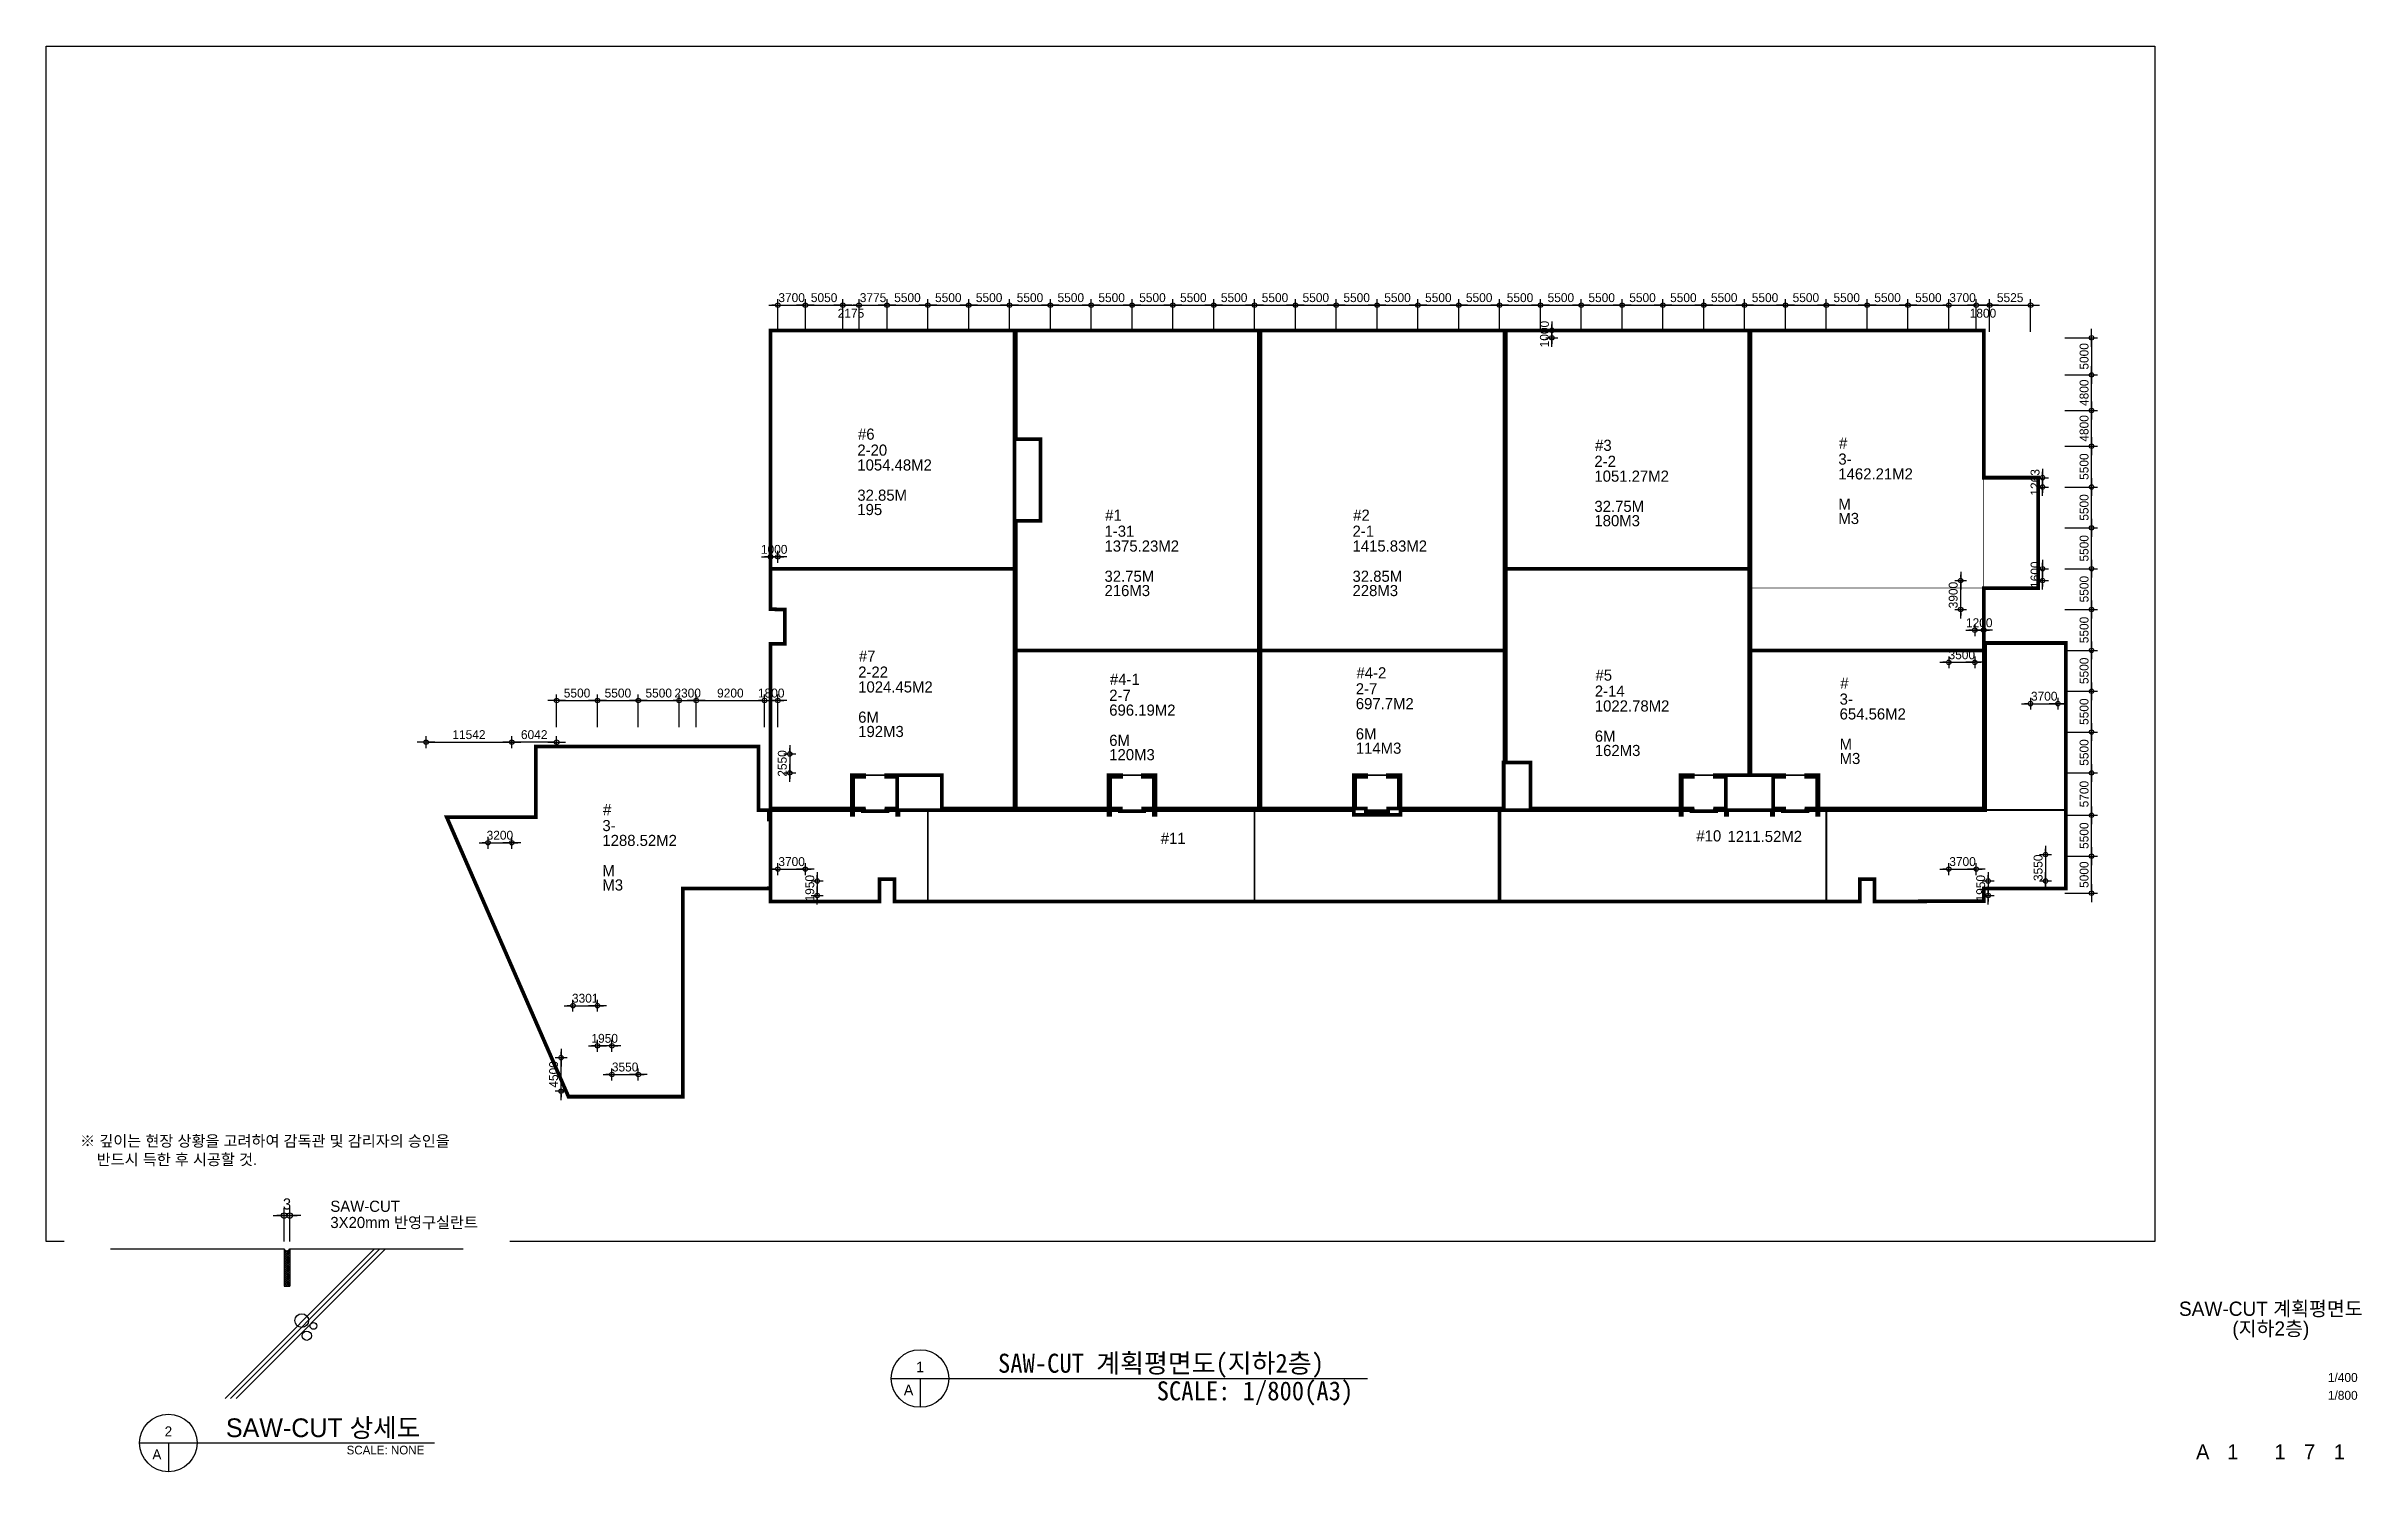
# Model space of a CAD drawing. Header units: millimetres. Extents: x -552870 to 1405794, y -1345622 to 197746.
# Drawn here: x 8000 to 319839, y 5787 to 197746 of the extents above; entities that cross this region are included whole.
import ezdxf
from ezdxf.enums import TextEntityAlignment as Align

# ---------------------------------------------------------------- set-up
doc = ezdxf.new("R2010")
doc.units = ezdxf.units.MM
doc.header["$LTSCALE"] = 1000
doc.header["$MEASUREMENT"] = 0
doc.header["$PDSIZE"] = -10
doc.layers.get('0').update_dxf_attribs({"linetype": 'CONTINUOUS'})
doc.layers.get('Defpoints').update_dxf_attribs({"color": 171, "linetype": 'CONTINUOUS'})
for name, color, linetype in [('151', 151, 'CONTINUOUS'), ('CON', 2, 'CONTINUOUS'), ('DIM', 7, 'CONTINUOUS'), ('E3', 8, 'CONTINUOUS'), ('FIN', 5, 'CONTINUOUS'), ('I_#', 7, 'CONTINUOUS'), ('I_area', 30, 'CONTINUOUS'), ("I_con'c", 5, 'CONTINUOUS'), ('I_date', 100, 'CONTINUOUS'), ('I_joint', 1, 'CONTINUOUS'), ('LED', 7, 'CONTINUOUS'), ('NDIM', 7, 'CONTINUOUS'), ('SYM', 7, 'CONTINUOUS'), ('TEXT', 3, 'CONTINUOUS'), ('TEXT-TITLE', 6, 'CONTINUOUS'), ('TEXT-기입', 6, 'CONTINUOUS'), ('WIPEOUT', 6, 'CONTINUOUS')]:
    doc.layers.add(name, color=color, linetype=linetype)
doc.layers.add('도면층1', color=100, linetype='CONTINUOUS', lineweight=106)
doc.styles.add('CGS', font='cgse', dxfattribs={"bigfont": 'cgs'})
doc.styles.add('궁서체', font='GungsuhChe.ttf')
doc.styles.add('나눔바른고딕', font='')
doc.styles.get('나눔바른고딕').set_extended_font_data('나눔바른고딕')
doc.dimstyles.new('400 NDIM', dxfattribs={"dimscale": 400, "dimtxt": 3, "dimasz": 1, "dimexe": 2, "dimexo": 2, "dimgap": 1.5, "dimtad": 1, "dimdec": 0, "dimrnd": 0.25, "dimdsep": 46, "dimtxsty": '나눔바른고딕', "dimblk": 'DOT0', "dimcen": 1, "dimdle": 8, "dimclrd": 7, "dimclre": 7, "dimclrt": 7, "dimadec": 0, "dimazin": 0, "dimtfac": 1, "dimtdec": 0, "dimtix": 1, "dimtmove": 2, "dimatfit": 3, "dimldrblk": 'DOT0', "dimfxl": 1, "dimtolj": 1, "dimtzin": 0, "dimlwd": -1, "dimlwe": -1, "dimarcsym": 0})
doc.dimstyles.new('NDIM 1200', dxfattribs={"dimscale": 500, "dimtxt": 3, "dimasz": 1, "dimexe": 2, "dimexo": 2, "dimgap": 1, "dimtad": 1, "dimdec": 0, "dimdsep": 46, "dimtxsty": 'CGS', "dimblk": 'DOT0', "dimcen": 1, "dimdle": 8, "dimclrd": 2, "dimclre": 2, "dimclrt": 2, "dimadec": 0, "dimazin": 0, "dimtfac": 1, "dimtdec": 0, "dimtix": 1, "dimtmove": 2, "dimatfit": 3, "dimldrblk": 'DOT0', "dimfxl": 1, "dimtolj": 1, "dimtzin": 0, "dimlwd": -1, "dimlwe": -1, "dimarcsym": 0})

msp = doc.modelspace()

# ---------------------------------------------------------------- texts
at = {"layer": 'I_#', "ltscale": 10000, "style": '나눔바른고딕'}
for s, p in [('#6', (117321.8, 144765.2)), ('#3', (216591.1, 143259.9)), ('#', (249445.6, 143560.8)), ('#1', (150609.8, 133848.5)), ('#2', (184013.2, 133848.5)), ('#7', (117438.9, 114872.2)), ('#4-1', (151249.5, 111749.6)), ('#4-2', (184453.3, 112622.7)), ('#5', (216649.6, 112313.4)), ('#', (249616.6, 111236.1)), ('#', (82983.1, 94201.5)), ('#11', (158096.1, 90338.9)), ('#10', (230232.1, 90666.1))]:
    msp.add_text(s, height=1500, dxfattribs=at).set_placement(p)
at = {"layer": 'I_area', "ltscale": 10000, "style": '나눔바른고딕'}
for s, p in [('1054.48M2 ', (117230.9, 140614.8)), ('1051.27M2 ', (216500.2, 139109.5)), ('1462.21M2 ', (249354.7, 139410.4)), ('1375.23M2 ', (150519, 129698.1)), ('1415.83M2 ', (183922.3, 129698.1)), ('1024.45M2 ', (117348, 110721.8)), ('697.7M2 ', (184362.4, 108472.3)), ('1022.78M2 ', (216558.7, 108163)), ('696.19M2 ', (151158.7, 107599.2)), ('654.56M2 ', (249525.7, 107085.6)), ('1288.52M2 ', (82892.2, 90051.1)), ('1211.52M2 ', (234425.5, 90585.9))]:
    msp.add_text(s, height=1500, dxfattribs=at).set_placement(p)
at = {"layer": "I_con'c", "ltscale": 10000, "style": '나눔바른고딕'}
for s, p in [('195', (117230.9, 134616.4)), ('180M3', (216500.2, 133111)), ('M3', (249354.7, 133411.9)), ('216M3', (150519, 123699.7)), ('228M3', (183922.3, 123699.7)), ('192M3', (117348, 104723.3)), ('120M3', (151158.7, 101600.7)), ('114M3', (184362.4, 102473.8)), ('162M3', (216558.7, 102164.6)), ('M3', (249525.7, 101087.2)), ('M3', (82892.2, 84052.7))]:
    msp.add_text(s, height=1500, dxfattribs=at).set_placement(p)
at = {"layer": 'I_date', "ltscale": 10000, "style": '나눔바른고딕'}
for s, p in [('2-20', (117230.9, 142614.3)), ('2-2', (216500.2, 141109)), ('3-', (249354.7, 141409.9)), ('1-31', (150519, 131697.6)), ('2-1', (183922.3, 131697.6)), ('2-22', (117348, 112721.3)), ('2-7', (151158.7, 109598.7)), ('2-7', (184362.4, 110471.8)), ('2-14', (216558.7, 110162.5)), ('3-', (249525.7, 109085.1)), ('3-', (82892.2, 92050.6))]:
    msp.add_text(s, height=1500, dxfattribs=at).set_placement(p)
at = {"layer": 'I_joint', "ltscale": 10000, "style": '나눔바른고딕'}
for s, p in [('32.85M', (117230.9, 136545.7)), ('32.75M', (216500.2, 135040.4)), ('M', (249354.7, 135341.3)), ('32.75M', (150519, 125629)), ('32.85M', (183922.3, 125629)), ('6M', (117348, 106652.7)), ('6M', (151158.7, 103530)), ('6M', (184362.4, 104403.2)), ('6M', (216558.7, 104093.9)), ('M', (249525.7, 103016.5)), ('M', (82892.2, 85982))]:
    msp.add_text(s, height=1500, dxfattribs=at).set_placement(p)
at = {"layer": 'TEXT', "style": '궁서체'}
msp.add_text('SAW-CUT 계획평면도(지하2층)', height=2560, dxfattribs=at).set_placement((136173.5, 19115.3))
at = {"layer": 'TEXT', "style": '나눔바른고딕'}
for s, p in [('1', (125682.4, 19891.1)), ('A', (124130.9, 16788.1))]:
    msp.add_text(s, height=1440, dxfattribs=at).set_placement(p, align=Align.MIDDLE)
at = {"layer": 'TEXT', "style": '궁서체'}
msp.add_text('SCALE: 1/800(A3)', height=2560, dxfattribs=at).set_placement((184019.9, 17951.7), align=Align.TOP_RIGHT)
at = {"layer": 'TEXT-TITLE', "style": '나눔바른고딕'}
for s, p in [('SAW-CUT 계획평면도', (307600, 27733.3)), ('(지하2층)', (307600, 25066.7))]:
    msp.add_text(s, height=1920, dxfattribs=at).set_placement(p, align=Align.MIDDLE_CENTER)
at = {"layer": 'TEXT-기입', "style": '나눔바른고딕'}
for s, p in [('1/400', (315281.5, 17511.5)), ('1/800', (315281.5, 15111.5))]:
    msp.add_text(s, height=1200, dxfattribs=at).set_placement(p, align=Align.BOTTOM_LEFT)
at = {"layer": 'TEXT-기입', "style": 'CGS'}
for s, p in [('A', (298431.1, 8471.5)), ('1', (302481.3, 8471.5)), ('1', (308831.1, 8471.5)), ('7', (312831.1, 8471.5)), ('1', (316831.1, 8471.5))]:
    msp.add_text(s, height=2000, dxfattribs=at).set_placement(p, align=Align.MIDDLE_CENTER)

# ---------------------------------------------------------------- blocks, each defined once
blk = doc.blocks.new('DOT0')
blk.add_line((-3, 0), (3, 0))
at = {"color": 6}
blk.add_circle((0, 0), 0.75, dxfattribs=at)
blk = doc.blocks.new('*D419')
at = {"layer": 'Defpoints', "color": 0, "transparency": 16777216}
for p in [(24300, -10316), (23700, -13905), (24300, -13905)]:
    blk.add_point(p, dxfattribs=at)
at = {"layer": 'DIM', "color": 7, "transparency": 16777216}
for p, q in [((23700, -13105), (23700, -9516)), ((24300, -13105), (24300, -9516)), ((23300, -10316), (22900, -10316)), ((23700, -10316), (24300, -10316)), ((24700, -10316), (25100, -10316))]:
    blk.add_line(p, q, dxfattribs=at)
at = {"layer": 'DIM', "color": 7, "transparency": 16777216, "xscale": 400, "yscale": 400, "zscale": 400}
blk.add_blockref('DOT0', (23700, -10316), dxfattribs=at)
at = {"layer": 'DIM', "color": 7, "transparency": 16777216, "xscale": 400, "yscale": 400, "zscale": 400, "rotation": 180}
blk.add_blockref('DOT0', (24300, -10316), dxfattribs=at)
at = {"layer": 'DIM', "color": 7, "transparency": 16777216, "insert": (24000, -9066), "char_height": 1200, "attachment_point": 5, "style": '나눔바른고딕'}
blk.add_mtext('\\A1;3', dxfattribs=at)
blk = doc.blocks.new('*D6')
at = {"layer": 'Defpoints', "color": 0, "ltscale": 0.4, "transparency": 16777216}
for p in [(275255, 127391), (275255, 125791), (276855, 127391)]:
    blk.add_point(p, dxfattribs=at)
at = {"layer": 'NDIM', "ltscale": 0.4, "transparency": 16777216}
for p, q in [((276855, 127791), (276855, 128191)), ((276055, 127391), (277655, 127391)), ((276055, 125791), (277655, 125791)), ((276855, 125791), (276855, 127391)), ((276855, 125391), (276855, 124991))]:
    blk.add_line(p, q, dxfattribs=at)
at = {"layer": 'NDIM', "ltscale": 0.4, "transparency": 16777216, "xscale": 400, "yscale": 400, "zscale": 400}
for p, rotation in [((276855, 127391), 270), ((276855, 125791), 90)]:
    blk.add_blockref('DOT0', p, dxfattribs=dict(at, rotation=rotation))
at = {"layer": 'NDIM', "ltscale": 0.4, "transparency": 16777216, "insert": (275855, 126591), "char_height": 1200, "attachment_point": 5, "rotation": 90, "style": 'CGS'}
blk.add_mtext('\\A1;1600', dxfattribs=at)
blk = doc.blocks.new('*D7')
at = {"layer": 'Defpoints', "color": 0, "ltscale": 0.4, "transparency": 16777216}
for p in [(264230, 125791), (265830, 125791), (264230, 121891)]:
    blk.add_point(p, dxfattribs=at)
at = {"layer": 'NDIM', "ltscale": 0.4, "transparency": 16777216}
for p, q in [((265030, 125791), (266630, 125791)), ((265830, 126191), (265830, 126591)), ((265830, 121891), (265830, 125791)), ((265030, 121891), (266630, 121891)), ((265830, 121491), (265830, 121091))]:
    blk.add_line(p, q, dxfattribs=at)
at = {"layer": 'NDIM', "ltscale": 0.4, "transparency": 16777216, "xscale": 400, "yscale": 400, "zscale": 400}
for p, rotation in [((265830, 125791), 270), ((265830, 121891), 90)]:
    blk.add_blockref('DOT0', p, dxfattribs=dict(at, rotation=rotation))
at = {"layer": 'NDIM', "ltscale": 0.4, "transparency": 16777216, "insert": (264830, 123841), "char_height": 1200, "attachment_point": 5, "rotation": 90, "style": 'CGS'}
blk.add_mtext('\\A1;3900', dxfattribs=at)
blk = doc.blocks.new('*D8')
at = {"layer": 'Defpoints', "color": 0, "ltscale": 0.4, "transparency": 16777216}
for p in [(275230, 110816), (278930, 110816), (278930, 109216)]:
    blk.add_point(p, dxfattribs=at)
at = {"layer": 'NDIM', "ltscale": 0.4, "transparency": 16777216}
for p, q in [((274830, 109216), (274430, 109216)), ((275230, 110016), (275230, 108416)), ((275230, 109216), (278930, 109216)), ((278930, 110016), (278930, 108416)), ((279330, 109216), (279730, 109216))]:
    blk.add_line(p, q, dxfattribs=at)
at = {"layer": 'NDIM', "ltscale": 0.4, "transparency": 16777216, "xscale": 400, "yscale": 400, "zscale": 400}
blk.add_blockref('DOT0', (275230, 109216), dxfattribs=at)
at = {"layer": 'NDIM', "ltscale": 0.4, "transparency": 16777216, "xscale": 400, "yscale": 400, "zscale": 400, "rotation": 180}
blk.add_blockref('DOT0', (278930, 109216), dxfattribs=at)
at = {"layer": 'NDIM', "ltscale": 0.4, "transparency": 16777216, "insert": (277080, 110216), "char_height": 1200, "attachment_point": 5, "style": 'CGS'}
blk.add_mtext('\\A1;3700', dxfattribs=at)
blk = doc.blocks.new('*D9')
at = {"layer": 'Defpoints', "color": 0, "ltscale": 0.4, "transparency": 16777216}
for p in [(275662, 88891), (275662, 85341), (277262, 85341)]:
    blk.add_point(p, dxfattribs=at)
at = {"layer": 'NDIM', "ltscale": 0.4, "transparency": 16777216}
for p, q in [((276462, 88891), (278062, 88891)), ((277262, 89291), (277262, 89691)), ((277262, 88891), (277262, 85341)), ((276462, 85341), (278062, 85341)), ((277262, 84941), (277262, 84541))]:
    blk.add_line(p, q, dxfattribs=at)
at = {"layer": 'NDIM', "ltscale": 0.4, "transparency": 16777216, "xscale": 400, "yscale": 400, "zscale": 400}
for p, rotation in [((277262, 88891), 270), ((277262, 85341), 90)]:
    blk.add_blockref('DOT0', p, dxfattribs=dict(at, rotation=rotation))
at = {"layer": 'NDIM', "ltscale": 0.4, "transparency": 16777216, "insert": (276262, 87116), "char_height": 1200, "attachment_point": 5, "rotation": 90, "style": 'CGS'}
blk.add_mtext('\\A1;3550', dxfattribs=at)
blk = doc.blocks.new('*D10')
at = {"layer": 'Defpoints', "color": 0, "ltscale": 0.4, "transparency": 16777216}
for p in [(264230, 116391), (267730, 116391), (267730, 114791)]:
    blk.add_point(p, dxfattribs=at)
at = {"layer": 'NDIM', "ltscale": 0.4, "transparency": 16777216}
for p, q in [((264230, 115591), (264230, 113991)), ((267730, 115591), (267730, 113991)), ((263830, 114791), (263430, 114791)), ((264230, 114791), (267730, 114791)), ((268130, 114791), (268530, 114791))]:
    blk.add_line(p, q, dxfattribs=at)
at = {"layer": 'NDIM', "ltscale": 0.4, "transparency": 16777216, "xscale": 400, "yscale": 400, "zscale": 400}
blk.add_blockref('DOT0', (264230, 114791), dxfattribs=at)
at = {"layer": 'NDIM', "ltscale": 0.4, "transparency": 16777216, "xscale": 400, "yscale": 400, "zscale": 400, "rotation": 180}
blk.add_blockref('DOT0', (267730, 114791), dxfattribs=at)
at = {"layer": 'NDIM', "ltscale": 0.4, "transparency": 16777216, "insert": (265980, 115791), "char_height": 1200, "attachment_point": 5, "style": 'CGS'}
blk.add_mtext('\\A1;3500', dxfattribs=at)
blk = doc.blocks.new('*D11')
at = {"layer": 'Defpoints', "color": 0, "ltscale": 0.4, "transparency": 16777216}
for p in [(267730, 120710), (268930, 120710), (268930, 119110)]:
    blk.add_point(p, dxfattribs=at)
at = {"layer": 'NDIM', "ltscale": 0.4, "transparency": 16777216}
for p, q in [((267330, 119110), (266930, 119110)), ((267730, 119910), (267730, 118310)), ((267730, 119110), (268930, 119110)), ((268930, 119910), (268930, 118310)), ((269330, 119110), (269730, 119110))]:
    blk.add_line(p, q, dxfattribs=at)
at = {"layer": 'NDIM', "ltscale": 0.4, "transparency": 16777216, "xscale": 400, "yscale": 400, "zscale": 400}
blk.add_blockref('DOT0', (267730, 119110), dxfattribs=at)
at = {"layer": 'NDIM', "ltscale": 0.4, "transparency": 16777216, "xscale": 400, "yscale": 400, "zscale": 400, "rotation": 180}
blk.add_blockref('DOT0', (268930, 119110), dxfattribs=at)
at = {"layer": 'NDIM', "ltscale": 0.4, "transparency": 16777216, "insert": (268330, 120110), "char_height": 1200, "attachment_point": 5, "style": 'CGS'}
blk.add_mtext('\\A1;1200', dxfattribs=at)
blk = doc.blocks.new('*D12')
at = {"layer": 'Defpoints', "color": 0, "ltscale": 0.4, "transparency": 16777216}
for p in [(267930, 85341), (267930, 83391), (269530, 83391)]:
    blk.add_point(p, dxfattribs=at)
at = {"layer": 'NDIM', "ltscale": 0.4, "transparency": 16777216}
for p, q in [((268730, 85341), (270330, 85341)), ((269530, 85741), (269530, 86141)), ((269530, 85341), (269530, 83391)), ((268730, 83391), (270330, 83391)), ((269530, 82991), (269530, 82591))]:
    blk.add_line(p, q, dxfattribs=at)
at = {"layer": 'NDIM', "ltscale": 0.4, "transparency": 16777216, "xscale": 400, "yscale": 400, "zscale": 400}
for p, rotation in [((269530, 85341), 270), ((269530, 83391), 90)]:
    blk.add_blockref('DOT0', p, dxfattribs=dict(at, rotation=rotation))
at = {"layer": 'NDIM', "ltscale": 0.4, "transparency": 16777216, "insert": (268530, 84366), "char_height": 1200, "attachment_point": 5, "rotation": 90, "style": 'CGS'}
blk.add_mtext('\\A1;1950', dxfattribs=at)
blk = doc.blocks.new('*D13')
at = {"layer": 'Defpoints', "color": 0, "ltscale": 0.4, "transparency": 16777216}
for p in [(264230, 85341), (267930, 86941), (267930, 85341)]:
    blk.add_point(p, dxfattribs=at)
at = {"layer": 'NDIM', "ltscale": 0.4, "transparency": 16777216}
for p, q in [((264230, 86141), (264230, 87741)), ((267930, 86141), (267930, 87741)), ((263830, 86941), (263430, 86941)), ((264230, 86941), (267930, 86941)), ((268330, 86941), (268730, 86941))]:
    blk.add_line(p, q, dxfattribs=at)
at = {"layer": 'NDIM', "ltscale": 0.4, "transparency": 16777216, "xscale": 400, "yscale": 400, "zscale": 400}
blk.add_blockref('DOT0', (264230, 86941), dxfattribs=at)
at = {"layer": 'NDIM', "ltscale": 0.4, "transparency": 16777216, "xscale": 400, "yscale": 400, "zscale": 400, "rotation": 180}
blk.add_blockref('DOT0', (267930, 86941), dxfattribs=at)
at = {"layer": 'NDIM', "ltscale": 0.4, "transparency": 16777216, "insert": (266080, 87941), "char_height": 1200, "attachment_point": 5, "style": 'CGS'}
blk.add_mtext('\\A1;3700', dxfattribs=at)
blk = doc.blocks.new('*D14')
at = {"layer": 'Defpoints', "color": 0, "ltscale": 0.4, "transparency": 16777216}
for p in [(110230, 85341), (110230, 83391), (111830, 83391)]:
    blk.add_point(p, dxfattribs=at)
at = {"layer": 'NDIM', "ltscale": 0.4, "transparency": 16777216}
for p, q in [((111030, 85341), (112630, 85341)), ((111830, 85741), (111830, 86141)), ((111830, 85341), (111830, 83391)), ((111030, 83391), (112630, 83391)), ((111830, 82991), (111830, 82591))]:
    blk.add_line(p, q, dxfattribs=at)
at = {"layer": 'NDIM', "ltscale": 0.4, "transparency": 16777216, "xscale": 400, "yscale": 400, "zscale": 400}
for p, rotation in [((111830, 85341), 270), ((111830, 83391), 90)]:
    blk.add_blockref('DOT0', p, dxfattribs=dict(at, rotation=rotation))
at = {"layer": 'NDIM', "ltscale": 0.4, "transparency": 16777216, "insert": (110830, 84366), "char_height": 1200, "attachment_point": 5, "rotation": 90, "style": 'CGS'}
blk.add_mtext('\\A1;1950', dxfattribs=at)
blk = doc.blocks.new('*D15')
at = {"layer": 'Defpoints', "color": 0, "ltscale": 0.4, "transparency": 16777216}
for p in [(106530, 85341), (110230, 86941), (110230, 85341)]:
    blk.add_point(p, dxfattribs=at)
at = {"layer": 'NDIM', "ltscale": 0.4, "transparency": 16777216}
for p, q in [((106530, 86141), (106530, 87741)), ((110230, 86141), (110230, 87741)), ((106130, 86941), (105730, 86941)), ((106530, 86941), (110230, 86941)), ((110630, 86941), (111030, 86941))]:
    blk.add_line(p, q, dxfattribs=at)
at = {"layer": 'NDIM', "ltscale": 0.4, "transparency": 16777216, "xscale": 400, "yscale": 400, "zscale": 400}
blk.add_blockref('DOT0', (106530, 86941), dxfattribs=at)
at = {"layer": 'NDIM', "ltscale": 0.4, "transparency": 16777216, "xscale": 400, "yscale": 400, "zscale": 400, "rotation": 180}
blk.add_blockref('DOT0', (110230, 86941), dxfattribs=at)
at = {"layer": 'NDIM', "ltscale": 0.4, "transparency": 16777216, "insert": (108380, 87941), "char_height": 1200, "attachment_point": 5, "style": 'CGS'}
blk.add_mtext('\\A1;3700', dxfattribs=at)
blk = doc.blocks.new('*D16')
at = {"layer": 'Defpoints', "color": 0, "ltscale": 0.4, "transparency": 16777216}
for p in [(106530, 102441), (106530, 99891), (108130, 99891)]:
    blk.add_point(p, dxfattribs=at)
at = {"layer": 'NDIM', "ltscale": 0.4, "transparency": 16777216}
for p, q in [((108130, 102841), (108130, 103241)), ((107330, 102441), (108930, 102441)), ((107330, 99891), (108930, 99891)), ((108130, 102441), (108130, 99891)), ((108130, 99491), (108130, 99091))]:
    blk.add_line(p, q, dxfattribs=at)
at = {"layer": 'NDIM', "ltscale": 0.4, "transparency": 16777216, "xscale": 400, "yscale": 400, "zscale": 400}
for p, rotation in [((108130, 102441), 270), ((108130, 99891), 90)]:
    blk.add_blockref('DOT0', p, dxfattribs=dict(at, rotation=rotation))
at = {"layer": 'NDIM', "ltscale": 0.4, "transparency": 16777216, "insert": (107130, 101166), "char_height": 1200, "attachment_point": 5, "rotation": 90, "style": 'CGS'}
blk.add_mtext('\\A1;2550', dxfattribs=at)
blk = doc.blocks.new('*D17')
at = {"layer": 'Defpoints', "color": 0, "ltscale": 0.4, "transparency": 16777216}
for p in [(70688, 90491), (67488, 88891), (70688, 88891)]:
    blk.add_point(p, dxfattribs=at)
at = {"layer": 'NDIM', "ltscale": 0.4, "transparency": 16777216}
for p, q in [((67088, 90491), (66688, 90491)), ((67488, 89691), (67488, 91291)), ((67488, 90491), (70688, 90491)), ((70688, 89691), (70688, 91291)), ((71088, 90491), (71488, 90491))]:
    blk.add_line(p, q, dxfattribs=at)
at = {"layer": 'NDIM', "ltscale": 0.4, "transparency": 16777216, "xscale": 400, "yscale": 400, "zscale": 400}
blk.add_blockref('DOT0', (67488, 90491), dxfattribs=at)
at = {"layer": 'NDIM', "ltscale": 0.4, "transparency": 16777216, "xscale": 400, "yscale": 400, "zscale": 400, "rotation": 180}
blk.add_blockref('DOT0', (70688, 90491), dxfattribs=at)
at = {"layer": 'NDIM', "ltscale": 0.4, "transparency": 16777216, "insert": (69088, 91491), "char_height": 1200, "attachment_point": 5, "style": 'CGS'}
blk.add_mtext('\\A1;3200', dxfattribs=at)
blk = doc.blocks.new('*D18')
at = {"layer": 'Defpoints', "color": 0, "ltscale": 0.4, "transparency": 16777216}
for p in [(87730, 59278), (84180, 57678), (87730, 57678)]:
    blk.add_point(p, dxfattribs=at)
at = {"layer": 'NDIM', "ltscale": 0.4, "transparency": 16777216}
for p, q in [((83780, 59278), (83380, 59278)), ((84180, 58478), (84180, 60078)), ((84180, 59278), (87730, 59278)), ((87730, 58478), (87730, 60078)), ((88130, 59278), (88530, 59278))]:
    blk.add_line(p, q, dxfattribs=at)
at = {"layer": 'NDIM', "ltscale": 0.4, "transparency": 16777216, "xscale": 400, "yscale": 400, "zscale": 400}
blk.add_blockref('DOT0', (84180, 59278), dxfattribs=at)
at = {"layer": 'NDIM', "ltscale": 0.4, "transparency": 16777216, "xscale": 400, "yscale": 400, "zscale": 400, "rotation": 180}
blk.add_blockref('DOT0', (87730, 59278), dxfattribs=at)
at = {"layer": 'NDIM', "ltscale": 0.4, "transparency": 16777216, "insert": (85955, 60278), "char_height": 1200, "attachment_point": 5, "style": 'CGS'}
blk.add_mtext('\\A1;3550', dxfattribs=at)
blk = doc.blocks.new('*D19')
at = {"layer": 'Defpoints', "color": 0, "ltscale": 0.4, "transparency": 16777216}
for p in [(82230, 63141), (82230, 61541), (84180, 61541)]:
    blk.add_point(p, dxfattribs=at)
at = {"layer": 'NDIM', "ltscale": 0.4, "transparency": 16777216}
for p, q in [((81830, 63141), (81430, 63141)), ((82230, 62341), (82230, 63941)), ((84180, 63141), (82230, 63141)), ((84180, 62341), (84180, 63941)), ((84580, 63141), (84980, 63141))]:
    blk.add_line(p, q, dxfattribs=at)
at = {"layer": 'NDIM', "ltscale": 0.4, "transparency": 16777216, "xscale": 400, "yscale": 400, "zscale": 400}
for p, rotation in [((82230, 63141), 359.9999999999994), ((84180, 63141), 179.9999999999993)]:
    blk.add_blockref('DOT0', p, dxfattribs=dict(at, rotation=rotation))
at = {"layer": 'NDIM', "ltscale": 0.4, "transparency": 16777216, "insert": (83205, 64141), "char_height": 1200, "attachment_point": 5, "style": 'CGS'}
blk.add_mtext('\\A1;1950', dxfattribs=at)
blk = doc.blocks.new('*D20')
at = {"layer": 'Defpoints', "color": 0, "ltscale": 0.4, "transparency": 16777216}
for p in [(78929, 66941), (82230, 68541), (82230, 66941)]:
    blk.add_point(p, dxfattribs=at)
at = {"layer": 'NDIM', "ltscale": 0.4, "transparency": 16777216}
for p, q in [((78929, 67741), (78929, 69341)), ((82230, 67741), (82230, 69341)), ((78529, 68541), (78129, 68541)), ((78929, 68541), (82230, 68541)), ((82630, 68541), (83030, 68541))]:
    blk.add_line(p, q, dxfattribs=at)
at = {"layer": 'NDIM', "ltscale": 0.4, "transparency": 16777216, "xscale": 400, "yscale": 400, "zscale": 400}
blk.add_blockref('DOT0', (78929, 68541), dxfattribs=at)
at = {"layer": 'NDIM', "ltscale": 0.4, "transparency": 16777216, "xscale": 400, "yscale": 400, "zscale": 400, "rotation": 180}
blk.add_blockref('DOT0', (82230, 68541), dxfattribs=at)
at = {"layer": 'NDIM', "ltscale": 0.4, "transparency": 16777216, "insert": (80579, 69541), "char_height": 1200, "attachment_point": 5, "style": 'CGS'}
blk.add_mtext('\\A1;3301', dxfattribs=at)
blk = doc.blocks.new('*D21')
at = {"layer": 'Defpoints', "color": 0, "ltscale": 0.4, "transparency": 16777216}
for p in [(77329, 61541), (78929, 61541), (78929, 57041)]:
    blk.add_point(p, dxfattribs=at)
at = {"layer": 'NDIM', "ltscale": 0.4, "transparency": 16777216}
for p, q in [((78129, 61541), (76529, 61541)), ((77329, 61941), (77329, 62341)), ((77329, 57041), (77329, 61541)), ((78129, 57041), (76529, 57041)), ((77329, 56641), (77329, 56241))]:
    blk.add_line(p, q, dxfattribs=at)
at = {"layer": 'NDIM', "ltscale": 0.4, "transparency": 16777216, "xscale": 400, "yscale": 400, "zscale": 400}
for p, rotation in [((77329, 61541), 270), ((77329, 57041), 90)]:
    blk.add_blockref('DOT0', p, dxfattribs=dict(at, rotation=rotation))
at = {"layer": 'NDIM', "ltscale": 0.4, "transparency": 16777216, "insert": (76329, 59291), "char_height": 1200, "attachment_point": 5, "rotation": 90, "style": 'CGS'}
blk.add_mtext('\\A1;4500', dxfattribs=at)
blk = doc.blocks.new('*D22')
at = {"layer": 'Defpoints', "color": 0, "ltscale": 0.4, "transparency": 16777216}
for p in [(106530, 128991), (105530, 127391), (106530, 127391)]:
    blk.add_point(p, dxfattribs=at)
at = {"layer": 'NDIM', "ltscale": 0.4, "transparency": 16777216}
for p, q in [((105130, 128991), (104730, 128991)), ((105530, 128191), (105530, 129791)), ((105530, 128991), (106530, 128991)), ((106530, 128191), (106530, 129791)), ((106930, 128991), (107330, 128991))]:
    blk.add_line(p, q, dxfattribs=at)
at = {"layer": 'NDIM', "ltscale": 0.4, "transparency": 16777216, "xscale": 400, "yscale": 400, "zscale": 400}
blk.add_blockref('DOT0', (105530, 128991), dxfattribs=at)
at = {"layer": 'NDIM', "ltscale": 0.4, "transparency": 16777216, "xscale": 400, "yscale": 400, "zscale": 400, "rotation": 180}
blk.add_blockref('DOT0', (106530, 128991), dxfattribs=at)
at = {"layer": 'NDIM', "ltscale": 0.4, "transparency": 16777216, "insert": (106030, 129991), "char_height": 1200, "attachment_point": 5, "style": 'CGS'}
blk.add_mtext('\\A1;1000', dxfattribs=at)
blk = doc.blocks.new('*D23')
at = {"layer": 'Defpoints', "color": 0, "ltscale": 0.4, "transparency": 16777216}
for p in [(209172, 159491), (210772, 159491), (209172, 158491)]:
    blk.add_point(p, dxfattribs=at)
at = {"layer": 'NDIM', "ltscale": 0.4, "transparency": 16777216}
for p, q in [((209972, 159491), (211572, 159491)), ((210772, 159891), (210772, 160291)), ((210772, 158491), (210772, 159491)), ((209972, 158491), (211572, 158491)), ((210772, 158091), (210772, 157691))]:
    blk.add_line(p, q, dxfattribs=at)
at = {"layer": 'NDIM', "ltscale": 0.4, "transparency": 16777216, "xscale": 400, "yscale": 400, "zscale": 400}
for p, rotation in [((210772, 159491), 270), ((210772, 158491), 90)]:
    blk.add_blockref('DOT0', p, dxfattribs=dict(at, rotation=rotation))
at = {"layer": 'NDIM', "ltscale": 0.4, "transparency": 16777216, "insert": (209772, 158991), "char_height": 1200, "attachment_point": 5, "rotation": 90, "style": 'CGS'}
blk.add_mtext('\\A1;1000', dxfattribs=at)
blk = doc.blocks.new('*D268')
at = {"layer": 'Defpoints', "color": 0, "ltscale": 0.4, "transparency": 16777216}
for p in [(110230, 162891), (106530, 158491), (110230, 158491)]:
    blk.add_point(p, dxfattribs=at)
at = {"layer": 'NDIM', "ltscale": 0.4, "transparency": 16777216}
for p, q in [((106130, 162891), (105730, 162891)), ((106530, 159291), (106530, 163691)), ((106530, 162891), (110230, 162891)), ((110230, 159291), (110230, 163691)), ((110630, 162891), (111030, 162891))]:
    blk.add_line(p, q, dxfattribs=at)
at = {"layer": 'NDIM', "ltscale": 0.4, "transparency": 16777216, "xscale": 400, "yscale": 400, "zscale": 400}
blk.add_blockref('DOT0', (106530, 162891), dxfattribs=at)
at = {"layer": 'NDIM', "ltscale": 0.4, "transparency": 16777216, "xscale": 400, "yscale": 400, "zscale": 400, "rotation": 180}
blk.add_blockref('DOT0', (110230, 162891), dxfattribs=at)
at = {"layer": 'NDIM', "ltscale": 0.4, "transparency": 16777216, "insert": (108380, 163891), "char_height": 1200, "attachment_point": 5, "style": 'CGS'}
blk.add_mtext('\\A1;3700', dxfattribs=at)
blk = doc.blocks.new('*D269')
at = {"layer": 'Defpoints', "color": 0, "ltscale": 0.4, "transparency": 16777216}
for p in [(115280, 162891), (110230, 158491), (115280, 158491)]:
    blk.add_point(p, dxfattribs=at)
at = {"layer": 'NDIM', "ltscale": 0.4, "transparency": 16777216}
for p, q in [((110230, 159291), (110230, 163691)), ((110630, 162891), (114880, 162891)), ((115280, 159291), (115280, 163691))]:
    blk.add_line(p, q, dxfattribs=at)
at = {"layer": 'NDIM', "ltscale": 0.4, "transparency": 16777216, "xscale": 400, "yscale": 400, "zscale": 400, "rotation": 180}
blk.add_blockref('DOT0', (110230, 162891), dxfattribs=at)
at = {"layer": 'NDIM', "ltscale": 0.4, "transparency": 16777216, "xscale": 400, "yscale": 400, "zscale": 400}
blk.add_blockref('DOT0', (115280, 162891), dxfattribs=at)
at = {"layer": 'NDIM', "ltscale": 0.4, "transparency": 16777216, "insert": (112755, 163891), "char_height": 1200, "attachment_point": 5, "style": 'CGS'}
blk.add_mtext('\\A1;5050', dxfattribs=at)
blk = doc.blocks.new('*D270')
at = {"layer": 'Defpoints', "color": 0, "ltscale": 0.4, "transparency": 16777216}
for p in [(117455, 162891), (115280, 158491), (117455, 158491)]:
    blk.add_point(p, dxfattribs=at)
at = {"layer": 'NDIM', "ltscale": 0.4, "transparency": 16777216}
for p, q in [((115280, 159291), (115280, 163691)), ((115680, 162891), (117055, 162891)), ((117455, 159291), (117455, 163691))]:
    blk.add_line(p, q, dxfattribs=at)
at = {"layer": 'NDIM', "ltscale": 0.4, "transparency": 16777216, "xscale": 400, "yscale": 400, "zscale": 400, "rotation": 180}
blk.add_blockref('DOT0', (115280, 162891), dxfattribs=at)
at = {"layer": 'NDIM', "ltscale": 0.4, "transparency": 16777216, "xscale": 400, "yscale": 400, "zscale": 400}
blk.add_blockref('DOT0', (117455, 162891), dxfattribs=at)
at = {"layer": 'NDIM', "ltscale": 0.4, "transparency": 16777216, "insert": (116368, 161791), "char_height": 1200, "attachment_point": 5, "style": 'CGS'}
blk.add_mtext('\\A1;2175', dxfattribs=at)
blk = doc.blocks.new('*D271')
at = {"layer": 'Defpoints', "color": 0, "ltscale": 0.4, "transparency": 16777216}
for p in [(126730, 162891), (121230, 158491), (126730, 158491)]:
    blk.add_point(p, dxfattribs=at)
at = {"layer": 'NDIM', "ltscale": 0.4, "transparency": 16777216}
for p, q in [((121230, 159291), (121230, 163691)), ((121630, 162891), (126330, 162891)), ((126730, 159291), (126730, 163691))]:
    blk.add_line(p, q, dxfattribs=at)
at = {"layer": 'NDIM', "ltscale": 0.4, "transparency": 16777216, "xscale": 400, "yscale": 400, "zscale": 400, "rotation": 180}
blk.add_blockref('DOT0', (121230, 162891), dxfattribs=at)
at = {"layer": 'NDIM', "ltscale": 0.4, "transparency": 16777216, "xscale": 400, "yscale": 400, "zscale": 400}
blk.add_blockref('DOT0', (126730, 162891), dxfattribs=at)
at = {"layer": 'NDIM', "ltscale": 0.4, "transparency": 16777216, "insert": (123980, 163891), "char_height": 1200, "attachment_point": 5, "style": 'CGS'}
blk.add_mtext('\\A1;5500', dxfattribs=at)
blk = doc.blocks.new('*D272')
at = {"layer": 'Defpoints', "color": 0, "ltscale": 0.4, "transparency": 16777216}
for p in [(121230, 162891), (117455, 158491), (121230, 158491)]:
    blk.add_point(p, dxfattribs=at)
at = {"layer": 'NDIM', "ltscale": 0.4, "transparency": 16777216}
for p, q in [((117055, 162891), (116655, 162891)), ((117455, 159291), (117455, 163691)), ((117455, 162891), (121230, 162891)), ((121230, 159291), (121230, 163691)), ((121630, 162891), (122030, 162891))]:
    blk.add_line(p, q, dxfattribs=at)
at = {"layer": 'NDIM', "ltscale": 0.4, "transparency": 16777216, "xscale": 400, "yscale": 400, "zscale": 400}
blk.add_blockref('DOT0', (117455, 162891), dxfattribs=at)
at = {"layer": 'NDIM', "ltscale": 0.4, "transparency": 16777216, "xscale": 400, "yscale": 400, "zscale": 400, "rotation": 180}
blk.add_blockref('DOT0', (121230, 162891), dxfattribs=at)
at = {"layer": 'NDIM', "ltscale": 0.4, "transparency": 16777216, "insert": (119343, 163891), "char_height": 1200, "attachment_point": 5, "style": 'CGS'}
blk.add_mtext('\\A1;3775', dxfattribs=at)
blk = doc.blocks.new('*D273')
at = {"layer": 'Defpoints', "color": 0, "ltscale": 0.4, "transparency": 16777216}
for p in [(132230, 162891), (126730, 158491), (132230, 158491)]:
    blk.add_point(p, dxfattribs=at)
at = {"layer": 'NDIM', "ltscale": 0.4, "transparency": 16777216}
for p, q in [((126730, 159291), (126730, 163691)), ((127130, 162891), (131830, 162891)), ((132230, 159291), (132230, 163691))]:
    blk.add_line(p, q, dxfattribs=at)
at = {"layer": 'NDIM', "ltscale": 0.4, "transparency": 16777216, "xscale": 400, "yscale": 400, "zscale": 400, "rotation": 180}
blk.add_blockref('DOT0', (126730, 162891), dxfattribs=at)
at = {"layer": 'NDIM', "ltscale": 0.4, "transparency": 16777216, "xscale": 400, "yscale": 400, "zscale": 400}
blk.add_blockref('DOT0', (132230, 162891), dxfattribs=at)
at = {"layer": 'NDIM', "ltscale": 0.4, "transparency": 16777216, "insert": (129480, 163891), "char_height": 1200, "attachment_point": 5, "style": 'CGS'}
blk.add_mtext('\\A1;5500', dxfattribs=at)
blk = doc.blocks.new('*D274')
at = {"layer": 'Defpoints', "color": 0, "ltscale": 0.4, "transparency": 16777216}
for p in [(137730, 162891), (132230, 158491), (137730, 158491)]:
    blk.add_point(p, dxfattribs=at)
at = {"layer": 'NDIM', "ltscale": 0.4, "transparency": 16777216}
for p, q in [((132230, 159291), (132230, 163691)), ((132630, 162891), (137330, 162891)), ((137730, 159291), (137730, 163691))]:
    blk.add_line(p, q, dxfattribs=at)
at = {"layer": 'NDIM', "ltscale": 0.4, "transparency": 16777216, "xscale": 400, "yscale": 400, "zscale": 400, "rotation": 180}
blk.add_blockref('DOT0', (132230, 162891), dxfattribs=at)
at = {"layer": 'NDIM', "ltscale": 0.4, "transparency": 16777216, "xscale": 400, "yscale": 400, "zscale": 400}
blk.add_blockref('DOT0', (137730, 162891), dxfattribs=at)
at = {"layer": 'NDIM', "ltscale": 0.4, "transparency": 16777216, "insert": (134980, 163891), "char_height": 1200, "attachment_point": 5, "style": 'CGS'}
blk.add_mtext('\\A1;5500', dxfattribs=at)
blk = doc.blocks.new('*D275')
at = {"layer": 'Defpoints', "color": 0, "ltscale": 0.4, "transparency": 16777216}
for p in [(143230, 162891), (137730, 158491), (143230, 158491)]:
    blk.add_point(p, dxfattribs=at)
at = {"layer": 'NDIM', "ltscale": 0.4, "transparency": 16777216}
for p, q in [((137730, 159291), (137730, 163691)), ((138130, 162891), (142830, 162891)), ((143230, 159291), (143230, 163691))]:
    blk.add_line(p, q, dxfattribs=at)
at = {"layer": 'NDIM', "ltscale": 0.4, "transparency": 16777216, "xscale": 400, "yscale": 400, "zscale": 400, "rotation": 180}
blk.add_blockref('DOT0', (137730, 162891), dxfattribs=at)
at = {"layer": 'NDIM', "ltscale": 0.4, "transparency": 16777216, "xscale": 400, "yscale": 400, "zscale": 400}
blk.add_blockref('DOT0', (143230, 162891), dxfattribs=at)
at = {"layer": 'NDIM', "ltscale": 0.4, "transparency": 16777216, "insert": (140480, 163891), "char_height": 1200, "attachment_point": 5, "style": 'CGS'}
blk.add_mtext('\\A1;5500', dxfattribs=at)
blk = doc.blocks.new('*D276')
at = {"layer": 'Defpoints', "color": 0, "ltscale": 0.4, "transparency": 16777216}
for p in [(148730, 162891), (143230, 158491), (148730, 158491)]:
    blk.add_point(p, dxfattribs=at)
at = {"layer": 'NDIM', "ltscale": 0.4, "transparency": 16777216}
for p, q in [((143230, 159291), (143230, 163691)), ((143630, 162891), (148330, 162891)), ((148730, 159291), (148730, 163691))]:
    blk.add_line(p, q, dxfattribs=at)
at = {"layer": 'NDIM', "ltscale": 0.4, "transparency": 16777216, "xscale": 400, "yscale": 400, "zscale": 400, "rotation": 180}
blk.add_blockref('DOT0', (143230, 162891), dxfattribs=at)
at = {"layer": 'NDIM', "ltscale": 0.4, "transparency": 16777216, "xscale": 400, "yscale": 400, "zscale": 400}
blk.add_blockref('DOT0', (148730, 162891), dxfattribs=at)
at = {"layer": 'NDIM', "ltscale": 0.4, "transparency": 16777216, "insert": (145980, 163891), "char_height": 1200, "attachment_point": 5, "style": 'CGS'}
blk.add_mtext('\\A1;5500', dxfattribs=at)
blk = doc.blocks.new('*D277')
at = {"layer": 'Defpoints', "color": 0, "ltscale": 0.4, "transparency": 16777216}
for p in [(154230, 162891), (148730, 158491), (154230, 158491)]:
    blk.add_point(p, dxfattribs=at)
at = {"layer": 'NDIM', "ltscale": 0.4, "transparency": 16777216}
for p, q in [((148730, 159291), (148730, 163691)), ((149130, 162891), (153830, 162891)), ((154230, 159291), (154230, 163691))]:
    blk.add_line(p, q, dxfattribs=at)
at = {"layer": 'NDIM', "ltscale": 0.4, "transparency": 16777216, "xscale": 400, "yscale": 400, "zscale": 400, "rotation": 180}
blk.add_blockref('DOT0', (148730, 162891), dxfattribs=at)
at = {"layer": 'NDIM', "ltscale": 0.4, "transparency": 16777216, "xscale": 400, "yscale": 400, "zscale": 400}
blk.add_blockref('DOT0', (154230, 162891), dxfattribs=at)
at = {"layer": 'NDIM', "ltscale": 0.4, "transparency": 16777216, "insert": (151480, 163891), "char_height": 1200, "attachment_point": 5, "style": 'CGS'}
blk.add_mtext('\\A1;5500', dxfattribs=at)
blk = doc.blocks.new('*D278')
at = {"layer": 'Defpoints', "color": 0, "ltscale": 0.4, "transparency": 16777216}
for p in [(159730, 162891), (154230, 158491), (159730, 158491)]:
    blk.add_point(p, dxfattribs=at)
at = {"layer": 'NDIM', "ltscale": 0.4, "transparency": 16777216}
for p, q in [((154230, 159291), (154230, 163691)), ((154630, 162891), (159330, 162891)), ((159730, 159291), (159730, 163691))]:
    blk.add_line(p, q, dxfattribs=at)
at = {"layer": 'NDIM', "ltscale": 0.4, "transparency": 16777216, "xscale": 400, "yscale": 400, "zscale": 400, "rotation": 180}
blk.add_blockref('DOT0', (154230, 162891), dxfattribs=at)
at = {"layer": 'NDIM', "ltscale": 0.4, "transparency": 16777216, "xscale": 400, "yscale": 400, "zscale": 400}
blk.add_blockref('DOT0', (159730, 162891), dxfattribs=at)
at = {"layer": 'NDIM', "ltscale": 0.4, "transparency": 16777216, "insert": (156980, 163891), "char_height": 1200, "attachment_point": 5, "style": 'CGS'}
blk.add_mtext('\\A1;5500', dxfattribs=at)
blk = doc.blocks.new('*D279')
at = {"layer": 'Defpoints', "color": 0, "ltscale": 0.4, "transparency": 16777216}
for p in [(165230, 162891), (159730, 158491), (165230, 158491)]:
    blk.add_point(p, dxfattribs=at)
at = {"layer": 'NDIM', "ltscale": 0.4, "transparency": 16777216}
for p, q in [((159730, 159291), (159730, 163691)), ((160130, 162891), (164830, 162891)), ((165230, 159291), (165230, 163691))]:
    blk.add_line(p, q, dxfattribs=at)
at = {"layer": 'NDIM', "ltscale": 0.4, "transparency": 16777216, "xscale": 400, "yscale": 400, "zscale": 400, "rotation": 180}
blk.add_blockref('DOT0', (159730, 162891), dxfattribs=at)
at = {"layer": 'NDIM', "ltscale": 0.4, "transparency": 16777216, "xscale": 400, "yscale": 400, "zscale": 400}
blk.add_blockref('DOT0', (165230, 162891), dxfattribs=at)
at = {"layer": 'NDIM', "ltscale": 0.4, "transparency": 16777216, "insert": (162480, 163891), "char_height": 1200, "attachment_point": 5, "style": 'CGS'}
blk.add_mtext('\\A1;5500', dxfattribs=at)
blk = doc.blocks.new('*D280')
at = {"layer": 'Defpoints', "color": 0, "ltscale": 0.4, "transparency": 16777216}
for p in [(170730, 162891), (165230, 158491), (170730, 158491)]:
    blk.add_point(p, dxfattribs=at)
at = {"layer": 'NDIM', "ltscale": 0.4, "transparency": 16777216}
for p, q in [((165230, 159291), (165230, 163691)), ((165630, 162891), (170330, 162891)), ((170730, 159291), (170730, 163691))]:
    blk.add_line(p, q, dxfattribs=at)
at = {"layer": 'NDIM', "ltscale": 0.4, "transparency": 16777216, "xscale": 400, "yscale": 400, "zscale": 400, "rotation": 180}
blk.add_blockref('DOT0', (165230, 162891), dxfattribs=at)
at = {"layer": 'NDIM', "ltscale": 0.4, "transparency": 16777216, "xscale": 400, "yscale": 400, "zscale": 400}
blk.add_blockref('DOT0', (170730, 162891), dxfattribs=at)
at = {"layer": 'NDIM', "ltscale": 0.4, "transparency": 16777216, "insert": (167980, 163891), "char_height": 1200, "attachment_point": 5, "style": 'CGS'}
blk.add_mtext('\\A1;5500', dxfattribs=at)
blk = doc.blocks.new('*D281')
at = {"layer": 'Defpoints', "color": 0, "ltscale": 0.4, "transparency": 16777216}
for p in [(176230, 162891), (170730, 158491), (176230, 158491)]:
    blk.add_point(p, dxfattribs=at)
at = {"layer": 'NDIM', "ltscale": 0.4, "transparency": 16777216}
for p, q in [((170730, 159291), (170730, 163691)), ((171130, 162891), (175830, 162891)), ((176230, 159291), (176230, 163691))]:
    blk.add_line(p, q, dxfattribs=at)
at = {"layer": 'NDIM', "ltscale": 0.4, "transparency": 16777216, "xscale": 400, "yscale": 400, "zscale": 400, "rotation": 180}
blk.add_blockref('DOT0', (170730, 162891), dxfattribs=at)
at = {"layer": 'NDIM', "ltscale": 0.4, "transparency": 16777216, "xscale": 400, "yscale": 400, "zscale": 400}
blk.add_blockref('DOT0', (176230, 162891), dxfattribs=at)
at = {"layer": 'NDIM', "ltscale": 0.4, "transparency": 16777216, "insert": (173480, 163891), "char_height": 1200, "attachment_point": 5, "style": 'CGS'}
blk.add_mtext('\\A1;5500', dxfattribs=at)
blk = doc.blocks.new('*D282')
at = {"layer": 'Defpoints', "color": 0, "ltscale": 0.4, "transparency": 16777216}
for p in [(181730, 162891), (176230, 158491), (181730, 158491)]:
    blk.add_point(p, dxfattribs=at)
at = {"layer": 'NDIM', "ltscale": 0.4, "transparency": 16777216}
for p, q in [((176230, 159291), (176230, 163691)), ((176630, 162891), (181330, 162891)), ((181730, 159291), (181730, 163691))]:
    blk.add_line(p, q, dxfattribs=at)
at = {"layer": 'NDIM', "ltscale": 0.4, "transparency": 16777216, "xscale": 400, "yscale": 400, "zscale": 400, "rotation": 180}
blk.add_blockref('DOT0', (176230, 162891), dxfattribs=at)
at = {"layer": 'NDIM', "ltscale": 0.4, "transparency": 16777216, "xscale": 400, "yscale": 400, "zscale": 400}
blk.add_blockref('DOT0', (181730, 162891), dxfattribs=at)
at = {"layer": 'NDIM', "ltscale": 0.4, "transparency": 16777216, "insert": (178980, 163891), "char_height": 1200, "attachment_point": 5, "style": 'CGS'}
blk.add_mtext('\\A1;5500', dxfattribs=at)
blk = doc.blocks.new('*D283')
at = {"layer": 'Defpoints', "color": 0, "ltscale": 0.4, "transparency": 16777216}
for p in [(187230, 162891), (181730, 158491), (187230, 158491)]:
    blk.add_point(p, dxfattribs=at)
at = {"layer": 'NDIM', "ltscale": 0.4, "transparency": 16777216}
for p, q in [((181730, 159291), (181730, 163691)), ((182130, 162891), (186830, 162891)), ((187230, 159291), (187230, 163691))]:
    blk.add_line(p, q, dxfattribs=at)
at = {"layer": 'NDIM', "ltscale": 0.4, "transparency": 16777216, "xscale": 400, "yscale": 400, "zscale": 400, "rotation": 180}
blk.add_blockref('DOT0', (181730, 162891), dxfattribs=at)
at = {"layer": 'NDIM', "ltscale": 0.4, "transparency": 16777216, "xscale": 400, "yscale": 400, "zscale": 400}
blk.add_blockref('DOT0', (187230, 162891), dxfattribs=at)
at = {"layer": 'NDIM', "ltscale": 0.4, "transparency": 16777216, "insert": (184480, 163891), "char_height": 1200, "attachment_point": 5, "style": 'CGS'}
blk.add_mtext('\\A1;5500', dxfattribs=at)
blk = doc.blocks.new('*D284')
at = {"layer": 'Defpoints', "color": 0, "ltscale": 0.4, "transparency": 16777216}
for p in [(192730, 162891), (187230, 158491), (192730, 158491)]:
    blk.add_point(p, dxfattribs=at)
at = {"layer": 'NDIM', "ltscale": 0.4, "transparency": 16777216}
for p, q in [((187230, 159291), (187230, 163691)), ((187630, 162891), (192330, 162891)), ((192730, 159291), (192730, 163691))]:
    blk.add_line(p, q, dxfattribs=at)
at = {"layer": 'NDIM', "ltscale": 0.4, "transparency": 16777216, "xscale": 400, "yscale": 400, "zscale": 400, "rotation": 180}
blk.add_blockref('DOT0', (187230, 162891), dxfattribs=at)
at = {"layer": 'NDIM', "ltscale": 0.4, "transparency": 16777216, "xscale": 400, "yscale": 400, "zscale": 400}
blk.add_blockref('DOT0', (192730, 162891), dxfattribs=at)
at = {"layer": 'NDIM', "ltscale": 0.4, "transparency": 16777216, "insert": (189980, 163891), "char_height": 1200, "attachment_point": 5, "style": 'CGS'}
blk.add_mtext('\\A1;5500', dxfattribs=at)
blk = doc.blocks.new('*D285')
at = {"layer": 'Defpoints', "color": 0, "ltscale": 0.4, "transparency": 16777216}
for p in [(198230, 162891), (192730, 158491), (198230, 158491)]:
    blk.add_point(p, dxfattribs=at)
at = {"layer": 'NDIM', "ltscale": 0.4, "transparency": 16777216}
for p, q in [((192730, 159291), (192730, 163691)), ((193130, 162891), (197830, 162891)), ((198230, 159291), (198230, 163691))]:
    blk.add_line(p, q, dxfattribs=at)
at = {"layer": 'NDIM', "ltscale": 0.4, "transparency": 16777216, "xscale": 400, "yscale": 400, "zscale": 400, "rotation": 180}
blk.add_blockref('DOT0', (192730, 162891), dxfattribs=at)
at = {"layer": 'NDIM', "ltscale": 0.4, "transparency": 16777216, "xscale": 400, "yscale": 400, "zscale": 400}
blk.add_blockref('DOT0', (198230, 162891), dxfattribs=at)
at = {"layer": 'NDIM', "ltscale": 0.4, "transparency": 16777216, "insert": (195480, 163891), "char_height": 1200, "attachment_point": 5, "style": 'CGS'}
blk.add_mtext('\\A1;5500', dxfattribs=at)
blk = doc.blocks.new('*D286')
at = {"layer": 'Defpoints', "color": 0, "ltscale": 0.4, "transparency": 16777216}
for p in [(203730, 162891), (198230, 158491), (203730, 158491)]:
    blk.add_point(p, dxfattribs=at)
at = {"layer": 'NDIM', "ltscale": 0.4, "transparency": 16777216}
for p, q in [((198230, 159291), (198230, 163691)), ((198630, 162891), (203330, 162891)), ((203730, 159291), (203730, 163691))]:
    blk.add_line(p, q, dxfattribs=at)
at = {"layer": 'NDIM', "ltscale": 0.4, "transparency": 16777216, "xscale": 400, "yscale": 400, "zscale": 400, "rotation": 180}
blk.add_blockref('DOT0', (198230, 162891), dxfattribs=at)
at = {"layer": 'NDIM', "ltscale": 0.4, "transparency": 16777216, "xscale": 400, "yscale": 400, "zscale": 400}
blk.add_blockref('DOT0', (203730, 162891), dxfattribs=at)
at = {"layer": 'NDIM', "ltscale": 0.4, "transparency": 16777216, "insert": (200980, 163891), "char_height": 1200, "attachment_point": 5, "style": 'CGS'}
blk.add_mtext('\\A1;5500', dxfattribs=at)
blk = doc.blocks.new('*D287')
at = {"layer": 'Defpoints', "color": 0, "ltscale": 0.4, "transparency": 16777216}
for p in [(209230, 162891), (203730, 158491), (209230, 158491)]:
    blk.add_point(p, dxfattribs=at)
at = {"layer": 'NDIM', "ltscale": 0.4, "transparency": 16777216}
for p, q in [((203730, 159291), (203730, 163691)), ((204130, 162891), (208830, 162891)), ((209230, 159291), (209230, 163691))]:
    blk.add_line(p, q, dxfattribs=at)
at = {"layer": 'NDIM', "ltscale": 0.4, "transparency": 16777216, "xscale": 400, "yscale": 400, "zscale": 400, "rotation": 180}
blk.add_blockref('DOT0', (203730, 162891), dxfattribs=at)
at = {"layer": 'NDIM', "ltscale": 0.4, "transparency": 16777216, "xscale": 400, "yscale": 400, "zscale": 400}
blk.add_blockref('DOT0', (209230, 162891), dxfattribs=at)
at = {"layer": 'NDIM', "ltscale": 0.4, "transparency": 16777216, "insert": (206480, 163891), "char_height": 1200, "attachment_point": 5, "style": 'CGS'}
blk.add_mtext('\\A1;5500', dxfattribs=at)
blk = doc.blocks.new('*D288')
at = {"layer": 'Defpoints', "color": 0, "ltscale": 0.4, "transparency": 16777216}
for p in [(214730, 162891), (209230, 158491), (214730, 158491)]:
    blk.add_point(p, dxfattribs=at)
at = {"layer": 'NDIM', "ltscale": 0.4, "transparency": 16777216}
for p, q in [((209230, 159291), (209230, 163691)), ((209630, 162891), (214330, 162891)), ((214730, 159291), (214730, 163691))]:
    blk.add_line(p, q, dxfattribs=at)
at = {"layer": 'NDIM', "ltscale": 0.4, "transparency": 16777216, "xscale": 400, "yscale": 400, "zscale": 400, "rotation": 180}
blk.add_blockref('DOT0', (209230, 162891), dxfattribs=at)
at = {"layer": 'NDIM', "ltscale": 0.4, "transparency": 16777216, "xscale": 400, "yscale": 400, "zscale": 400}
blk.add_blockref('DOT0', (214730, 162891), dxfattribs=at)
at = {"layer": 'NDIM', "ltscale": 0.4, "transparency": 16777216, "insert": (211980, 163891), "char_height": 1200, "attachment_point": 5, "style": 'CGS'}
blk.add_mtext('\\A1;5500', dxfattribs=at)
blk = doc.blocks.new('*D289')
at = {"layer": 'Defpoints', "color": 0, "ltscale": 0.4, "transparency": 16777216}
for p in [(220230, 162891), (214730, 158491), (220230, 158491)]:
    blk.add_point(p, dxfattribs=at)
at = {"layer": 'NDIM', "ltscale": 0.4, "transparency": 16777216}
for p, q in [((214730, 159291), (214730, 163691)), ((215130, 162891), (219830, 162891)), ((220230, 159291), (220230, 163691))]:
    blk.add_line(p, q, dxfattribs=at)
at = {"layer": 'NDIM', "ltscale": 0.4, "transparency": 16777216, "xscale": 400, "yscale": 400, "zscale": 400, "rotation": 180}
blk.add_blockref('DOT0', (214730, 162891), dxfattribs=at)
at = {"layer": 'NDIM', "ltscale": 0.4, "transparency": 16777216, "xscale": 400, "yscale": 400, "zscale": 400}
blk.add_blockref('DOT0', (220230, 162891), dxfattribs=at)
at = {"layer": 'NDIM', "ltscale": 0.4, "transparency": 16777216, "insert": (217480, 163891), "char_height": 1200, "attachment_point": 5, "style": 'CGS'}
blk.add_mtext('\\A1;5500', dxfattribs=at)
blk = doc.blocks.new('*D290')
at = {"layer": 'Defpoints', "color": 0, "ltscale": 0.4, "transparency": 16777216}
for p in [(225730, 162891), (220230, 158491), (225730, 158491)]:
    blk.add_point(p, dxfattribs=at)
at = {"layer": 'NDIM', "ltscale": 0.4, "transparency": 16777216}
for p, q in [((220230, 159291), (220230, 163691)), ((220630, 162891), (225330, 162891)), ((225730, 159291), (225730, 163691))]:
    blk.add_line(p, q, dxfattribs=at)
at = {"layer": 'NDIM', "ltscale": 0.4, "transparency": 16777216, "xscale": 400, "yscale": 400, "zscale": 400, "rotation": 180}
blk.add_blockref('DOT0', (220230, 162891), dxfattribs=at)
at = {"layer": 'NDIM', "ltscale": 0.4, "transparency": 16777216, "xscale": 400, "yscale": 400, "zscale": 400}
blk.add_blockref('DOT0', (225730, 162891), dxfattribs=at)
at = {"layer": 'NDIM', "ltscale": 0.4, "transparency": 16777216, "insert": (222980, 163891), "char_height": 1200, "attachment_point": 5, "style": 'CGS'}
blk.add_mtext('\\A1;5500', dxfattribs=at)
blk = doc.blocks.new('*D291')
at = {"layer": 'Defpoints', "color": 0, "ltscale": 0.4, "transparency": 16777216}
for p in [(231230, 162891), (225730, 158491), (231230, 158491)]:
    blk.add_point(p, dxfattribs=at)
at = {"layer": 'NDIM', "ltscale": 0.4, "transparency": 16777216}
for p, q in [((225730, 159291), (225730, 163691)), ((226130, 162891), (230830, 162891)), ((231230, 159291), (231230, 163691))]:
    blk.add_line(p, q, dxfattribs=at)
at = {"layer": 'NDIM', "ltscale": 0.4, "transparency": 16777216, "xscale": 400, "yscale": 400, "zscale": 400, "rotation": 180}
blk.add_blockref('DOT0', (225730, 162891), dxfattribs=at)
at = {"layer": 'NDIM', "ltscale": 0.4, "transparency": 16777216, "xscale": 400, "yscale": 400, "zscale": 400}
blk.add_blockref('DOT0', (231230, 162891), dxfattribs=at)
at = {"layer": 'NDIM', "ltscale": 0.4, "transparency": 16777216, "insert": (228480, 163891), "char_height": 1200, "attachment_point": 5, "style": 'CGS'}
blk.add_mtext('\\A1;5500', dxfattribs=at)
blk = doc.blocks.new('*D292')
at = {"layer": 'Defpoints', "color": 0, "ltscale": 0.4, "transparency": 16777216}
for p in [(236730, 162891), (231230, 158491), (236730, 158491)]:
    blk.add_point(p, dxfattribs=at)
at = {"layer": 'NDIM', "ltscale": 0.4, "transparency": 16777216}
for p, q in [((231230, 159291), (231230, 163691)), ((231630, 162891), (236330, 162891)), ((236730, 159291), (236730, 163691))]:
    blk.add_line(p, q, dxfattribs=at)
at = {"layer": 'NDIM', "ltscale": 0.4, "transparency": 16777216, "xscale": 400, "yscale": 400, "zscale": 400, "rotation": 180}
blk.add_blockref('DOT0', (231230, 162891), dxfattribs=at)
at = {"layer": 'NDIM', "ltscale": 0.4, "transparency": 16777216, "xscale": 400, "yscale": 400, "zscale": 400}
blk.add_blockref('DOT0', (236730, 162891), dxfattribs=at)
at = {"layer": 'NDIM', "ltscale": 0.4, "transparency": 16777216, "insert": (233980, 163891), "char_height": 1200, "attachment_point": 5, "style": 'CGS'}
blk.add_mtext('\\A1;5500', dxfattribs=at)
blk = doc.blocks.new('*D293')
at = {"layer": 'Defpoints', "color": 0, "ltscale": 0.4, "transparency": 16777216}
for p in [(242230, 162891), (236730, 158491), (242230, 158491)]:
    blk.add_point(p, dxfattribs=at)
at = {"layer": 'NDIM', "ltscale": 0.4, "transparency": 16777216}
for p, q in [((236730, 159291), (236730, 163691)), ((237130, 162891), (241830, 162891)), ((242230, 159291), (242230, 163691))]:
    blk.add_line(p, q, dxfattribs=at)
at = {"layer": 'NDIM', "ltscale": 0.4, "transparency": 16777216, "xscale": 400, "yscale": 400, "zscale": 400, "rotation": 180}
blk.add_blockref('DOT0', (236730, 162891), dxfattribs=at)
at = {"layer": 'NDIM', "ltscale": 0.4, "transparency": 16777216, "xscale": 400, "yscale": 400, "zscale": 400}
blk.add_blockref('DOT0', (242230, 162891), dxfattribs=at)
at = {"layer": 'NDIM', "ltscale": 0.4, "transparency": 16777216, "insert": (239480, 163891), "char_height": 1200, "attachment_point": 5, "style": 'CGS'}
blk.add_mtext('\\A1;5500', dxfattribs=at)
blk = doc.blocks.new('*D294')
at = {"layer": 'Defpoints', "color": 0, "ltscale": 0.4, "transparency": 16777216}
for p in [(247730, 162891), (242230, 158491), (247730, 158491)]:
    blk.add_point(p, dxfattribs=at)
at = {"layer": 'NDIM', "ltscale": 0.4, "transparency": 16777216}
for p, q in [((242230, 159291), (242230, 163691)), ((242630, 162891), (247330, 162891)), ((247730, 159291), (247730, 163691))]:
    blk.add_line(p, q, dxfattribs=at)
at = {"layer": 'NDIM', "ltscale": 0.4, "transparency": 16777216, "xscale": 400, "yscale": 400, "zscale": 400, "rotation": 180}
blk.add_blockref('DOT0', (242230, 162891), dxfattribs=at)
at = {"layer": 'NDIM', "ltscale": 0.4, "transparency": 16777216, "xscale": 400, "yscale": 400, "zscale": 400}
blk.add_blockref('DOT0', (247730, 162891), dxfattribs=at)
at = {"layer": 'NDIM', "ltscale": 0.4, "transparency": 16777216, "insert": (244980, 163891), "char_height": 1200, "attachment_point": 5, "style": 'CGS'}
blk.add_mtext('\\A1;5500', dxfattribs=at)
blk = doc.blocks.new('*D295')
at = {"layer": 'Defpoints', "color": 0, "ltscale": 0.4, "transparency": 16777216}
for p in [(253230, 162891), (247730, 158491), (253230, 158491)]:
    blk.add_point(p, dxfattribs=at)
at = {"layer": 'NDIM', "ltscale": 0.4, "transparency": 16777216}
for p, q in [((247730, 159291), (247730, 163691)), ((248130, 162891), (252830, 162891)), ((253230, 159291), (253230, 163691))]:
    blk.add_line(p, q, dxfattribs=at)
at = {"layer": 'NDIM', "ltscale": 0.4, "transparency": 16777216, "xscale": 400, "yscale": 400, "zscale": 400, "rotation": 180}
blk.add_blockref('DOT0', (247730, 162891), dxfattribs=at)
at = {"layer": 'NDIM', "ltscale": 0.4, "transparency": 16777216, "xscale": 400, "yscale": 400, "zscale": 400}
blk.add_blockref('DOT0', (253230, 162891), dxfattribs=at)
at = {"layer": 'NDIM', "ltscale": 0.4, "transparency": 16777216, "insert": (250480, 163891), "char_height": 1200, "attachment_point": 5, "style": 'CGS'}
blk.add_mtext('\\A1;5500', dxfattribs=at)
blk = doc.blocks.new('*D296')
at = {"layer": 'Defpoints', "color": 0, "ltscale": 0.4, "transparency": 16777216}
for p in [(258730, 162891), (253230, 158491), (258730, 158491)]:
    blk.add_point(p, dxfattribs=at)
at = {"layer": 'NDIM', "ltscale": 0.4, "transparency": 16777216}
for p, q in [((253230, 159291), (253230, 163691)), ((253630, 162891), (258330, 162891)), ((258730, 159291), (258730, 163691))]:
    blk.add_line(p, q, dxfattribs=at)
at = {"layer": 'NDIM', "ltscale": 0.4, "transparency": 16777216, "xscale": 400, "yscale": 400, "zscale": 400, "rotation": 180}
blk.add_blockref('DOT0', (253230, 162891), dxfattribs=at)
at = {"layer": 'NDIM', "ltscale": 0.4, "transparency": 16777216, "xscale": 400, "yscale": 400, "zscale": 400}
blk.add_blockref('DOT0', (258730, 162891), dxfattribs=at)
at = {"layer": 'NDIM', "ltscale": 0.4, "transparency": 16777216, "insert": (255980, 163891), "char_height": 1200, "attachment_point": 5, "style": 'CGS'}
blk.add_mtext('\\A1;5500', dxfattribs=at)
blk = doc.blocks.new('*D297')
at = {"layer": 'Defpoints', "color": 0, "ltscale": 0.4, "transparency": 16777216}
for p in [(264230, 162891), (258730, 158491), (264230, 158491)]:
    blk.add_point(p, dxfattribs=at)
at = {"layer": 'NDIM', "ltscale": 0.4, "transparency": 16777216}
for p, q in [((258730, 159291), (258730, 163691)), ((259130, 162891), (263830, 162891)), ((264230, 159291), (264230, 163691))]:
    blk.add_line(p, q, dxfattribs=at)
at = {"layer": 'NDIM', "ltscale": 0.4, "transparency": 16777216, "xscale": 400, "yscale": 400, "zscale": 400, "rotation": 180}
blk.add_blockref('DOT0', (258730, 162891), dxfattribs=at)
at = {"layer": 'NDIM', "ltscale": 0.4, "transparency": 16777216, "xscale": 400, "yscale": 400, "zscale": 400}
blk.add_blockref('DOT0', (264230, 162891), dxfattribs=at)
at = {"layer": 'NDIM', "ltscale": 0.4, "transparency": 16777216, "insert": (261480, 163891), "char_height": 1200, "attachment_point": 5, "style": 'CGS'}
blk.add_mtext('\\A1;5500', dxfattribs=at)
blk = doc.blocks.new('*D298')
at = {"layer": 'Defpoints', "color": 0, "ltscale": 0.4, "transparency": 16777216}
for p in [(267930, 162891), (264230, 158491), (267930, 158491)]:
    blk.add_point(p, dxfattribs=at)
at = {"layer": 'NDIM', "ltscale": 0.4, "transparency": 16777216}
for p, q in [((263830, 162891), (263430, 162891)), ((264230, 159291), (264230, 163691)), ((264230, 162891), (267930, 162891)), ((267930, 159291), (267930, 163691)), ((268330, 162891), (268730, 162891))]:
    blk.add_line(p, q, dxfattribs=at)
at = {"layer": 'NDIM', "ltscale": 0.4, "transparency": 16777216, "xscale": 400, "yscale": 400, "zscale": 400}
blk.add_blockref('DOT0', (264230, 162891), dxfattribs=at)
at = {"layer": 'NDIM', "ltscale": 0.4, "transparency": 16777216, "xscale": 400, "yscale": 400, "zscale": 400, "rotation": 180}
blk.add_blockref('DOT0', (267930, 162891), dxfattribs=at)
at = {"layer": 'NDIM', "ltscale": 0.4, "transparency": 16777216, "insert": (266080, 163891), "char_height": 1200, "attachment_point": 5, "style": 'CGS'}
blk.add_mtext('\\A1;3700', dxfattribs=at)
blk = doc.blocks.new('*D299')
at = {"layer": 'Defpoints', "color": 0, "ltscale": 0.4, "transparency": 16777216}
for p in [(275255, 162891), (269730, 158491), (275255, 158491)]:
    blk.add_point(p, dxfattribs=at)
at = {"layer": 'NDIM', "ltscale": 0.4, "transparency": 16777216}
for p, q in [((269730, 159291), (269730, 163691)), ((270130, 162891), (274855, 162891)), ((275255, 159291), (275255, 163691))]:
    blk.add_line(p, q, dxfattribs=at)
at = {"layer": 'NDIM', "ltscale": 0.4, "transparency": 16777216, "xscale": 400, "yscale": 400, "zscale": 400, "rotation": 180}
blk.add_blockref('DOT0', (269730, 162891), dxfattribs=at)
at = {"layer": 'NDIM', "ltscale": 0.4, "transparency": 16777216, "xscale": 400, "yscale": 400, "zscale": 400}
blk.add_blockref('DOT0', (275255, 162891), dxfattribs=at)
at = {"layer": 'NDIM', "ltscale": 0.4, "transparency": 16777216, "insert": (272493, 163891), "char_height": 1200, "attachment_point": 5, "style": 'CGS'}
blk.add_mtext('\\A1;5525', dxfattribs=at)
blk = doc.blocks.new('*D300')
at = {"layer": 'Defpoints', "color": 0, "ltscale": 0.4, "transparency": 16777216}
for p in [(269730, 162891), (267930, 158491), (269730, 158491)]:
    blk.add_point(p, dxfattribs=at)
at = {"layer": 'NDIM', "ltscale": 0.4, "transparency": 16777216}
for p, q in [((267930, 159291), (267930, 163691)), ((268330, 162891), (269330, 162891)), ((269730, 159291), (269730, 163691))]:
    blk.add_line(p, q, dxfattribs=at)
at = {"layer": 'NDIM', "ltscale": 0.4, "transparency": 16777216, "xscale": 400, "yscale": 400, "zscale": 400, "rotation": 180}
blk.add_blockref('DOT0', (267930, 162891), dxfattribs=at)
at = {"layer": 'NDIM', "ltscale": 0.4, "transparency": 16777216, "xscale": 400, "yscale": 400, "zscale": 400}
blk.add_blockref('DOT0', (269730, 162891), dxfattribs=at)
at = {"layer": 'NDIM', "ltscale": 0.4, "transparency": 16777216, "insert": (268830, 161791), "char_height": 1200, "attachment_point": 5, "style": 'CGS'}
blk.add_mtext('\\A1;1800', dxfattribs=at)
blk = doc.blocks.new('*D301')
at = {"layer": 'Defpoints', "color": 0, "ltscale": 0.4, "transparency": 16777216}
for p in [(82230, 109641), (76730, 105241), (82230, 105241)]:
    blk.add_point(p, dxfattribs=at)
at = {"layer": 'NDIM', "ltscale": 0.4, "transparency": 16777216}
for p, q in [((76730, 106041), (76730, 110441)), ((77130, 109641), (81830, 109641)), ((82230, 106041), (82230, 110441))]:
    blk.add_line(p, q, dxfattribs=at)
at = {"layer": 'NDIM', "ltscale": 0.4, "transparency": 16777216, "xscale": 400, "yscale": 400, "zscale": 400, "rotation": 180}
blk.add_blockref('DOT0', (76730, 109641), dxfattribs=at)
at = {"layer": 'NDIM', "ltscale": 0.4, "transparency": 16777216, "xscale": 400, "yscale": 400, "zscale": 400}
blk.add_blockref('DOT0', (82230, 109641), dxfattribs=at)
at = {"layer": 'NDIM', "ltscale": 0.4, "transparency": 16777216, "insert": (79480, 110641), "char_height": 1200, "attachment_point": 5, "style": 'CGS'}
blk.add_mtext('\\A1;5500', dxfattribs=at)
blk = doc.blocks.new('*D302')
at = {"layer": 'Defpoints', "color": 0, "ltscale": 0.4, "transparency": 16777216}
for p in [(70688, 104041), (59147, 102441), (70688, 102441)]:
    blk.add_point(p, dxfattribs=at)
at = {"layer": 'NDIM', "ltscale": 0.4, "transparency": 16777216}
for p, q in [((59147, 103241), (59147, 104841)), ((59547, 104041), (70288, 104041)), ((70688, 103241), (70688, 104841))]:
    blk.add_line(p, q, dxfattribs=at)
at = {"layer": 'NDIM', "ltscale": 0.4, "transparency": 16777216, "xscale": 400, "yscale": 400, "zscale": 400, "rotation": 180}
blk.add_blockref('DOT0', (59147, 104041), dxfattribs=at)
at = {"layer": 'NDIM', "ltscale": 0.4, "transparency": 16777216, "xscale": 400, "yscale": 400, "zscale": 400}
blk.add_blockref('DOT0', (70688, 104041), dxfattribs=at)
at = {"layer": 'NDIM', "ltscale": 0.4, "transparency": 16777216, "insert": (64918, 105041), "char_height": 1200, "attachment_point": 5, "style": 'CGS'}
blk.add_mtext('\\A1;11542', dxfattribs=at)
blk = doc.blocks.new('*D303')
at = {"layer": 'Defpoints', "color": 0, "ltscale": 0.4, "transparency": 16777216}
for p in [(70688, 104041), (70688, 102441), (76730, 102441)]:
    blk.add_point(p, dxfattribs=at)
at = {"layer": 'NDIM', "ltscale": 0.4, "transparency": 16777216}
for p, q in [((70688, 103241), (70688, 104841)), ((76330, 104041), (71088, 104041)), ((76730, 103241), (76730, 104841))]:
    blk.add_line(p, q, dxfattribs=at)
at = {"layer": 'NDIM', "ltscale": 0.4, "transparency": 16777216, "xscale": 400, "yscale": 400, "zscale": 400, "rotation": 180.0000000000006}
blk.add_blockref('DOT0', (70688, 104041), dxfattribs=at)
at = {"layer": 'NDIM', "ltscale": 0.4, "transparency": 16777216, "xscale": 400, "yscale": 400, "zscale": 400}
blk.add_blockref('DOT0', (76730, 104041), dxfattribs=at)
at = {"layer": 'NDIM', "ltscale": 0.4, "transparency": 16777216, "insert": (73709, 105041), "char_height": 1200, "attachment_point": 5, "style": 'CGS'}
blk.add_mtext('\\A1;6042', dxfattribs=at)
blk = doc.blocks.new('*D304')
at = {"layer": 'Defpoints', "color": 0, "ltscale": 0.4, "transparency": 16777216}
for p in [(87730, 109641), (82230, 105241), (87730, 105241)]:
    blk.add_point(p, dxfattribs=at)
at = {"layer": 'NDIM', "ltscale": 0.4, "transparency": 16777216}
for p, q in [((82230, 106041), (82230, 110441)), ((82630, 109641), (87330, 109641)), ((87730, 106041), (87730, 110441))]:
    blk.add_line(p, q, dxfattribs=at)
at = {"layer": 'NDIM', "ltscale": 0.4, "transparency": 16777216, "xscale": 400, "yscale": 400, "zscale": 400, "rotation": 180}
blk.add_blockref('DOT0', (82230, 109641), dxfattribs=at)
at = {"layer": 'NDIM', "ltscale": 0.4, "transparency": 16777216, "xscale": 400, "yscale": 400, "zscale": 400}
blk.add_blockref('DOT0', (87730, 109641), dxfattribs=at)
at = {"layer": 'NDIM', "ltscale": 0.4, "transparency": 16777216, "insert": (84980, 110641), "char_height": 1200, "attachment_point": 5, "style": 'CGS'}
blk.add_mtext('\\A1;5500', dxfattribs=at)
blk = doc.blocks.new('*D305')
at = {"layer": 'Defpoints', "color": 0, "ltscale": 0.4, "transparency": 16777216}
for p in [(93230, 109641), (87730, 105241), (93230, 105241)]:
    blk.add_point(p, dxfattribs=at)
at = {"layer": 'NDIM', "ltscale": 0.4, "transparency": 16777216}
for p, q in [((87730, 106041), (87730, 110441)), ((88130, 109641), (92830, 109641)), ((93230, 106041), (93230, 110441))]:
    blk.add_line(p, q, dxfattribs=at)
at = {"layer": 'NDIM', "ltscale": 0.4, "transparency": 16777216, "xscale": 400, "yscale": 400, "zscale": 400, "rotation": 180}
blk.add_blockref('DOT0', (87730, 109641), dxfattribs=at)
at = {"layer": 'NDIM', "ltscale": 0.4, "transparency": 16777216, "xscale": 400, "yscale": 400, "zscale": 400}
blk.add_blockref('DOT0', (93230, 109641), dxfattribs=at)
at = {"layer": 'NDIM', "ltscale": 0.4, "transparency": 16777216, "insert": (90480, 110641), "char_height": 1200, "attachment_point": 5, "style": 'CGS'}
blk.add_mtext('\\A1;5500', dxfattribs=at)
blk = doc.blocks.new('*D306')
at = {"layer": 'Defpoints', "color": 0, "ltscale": 0.4, "transparency": 16777216}
for p in [(95530, 109641), (93230, 105241), (95530, 105241)]:
    blk.add_point(p, dxfattribs=at)
at = {"layer": 'NDIM', "ltscale": 0.4, "transparency": 16777216}
for p, q in [((92830, 109641), (92430, 109641)), ((93230, 106041), (93230, 110441)), ((93230, 109641), (95530, 109641)), ((95530, 106041), (95530, 110441)), ((95930, 109641), (96330, 109641))]:
    blk.add_line(p, q, dxfattribs=at)
at = {"layer": 'NDIM', "ltscale": 0.4, "transparency": 16777216, "xscale": 400, "yscale": 400, "zscale": 400}
blk.add_blockref('DOT0', (93230, 109641), dxfattribs=at)
at = {"layer": 'NDIM', "ltscale": 0.4, "transparency": 16777216, "xscale": 400, "yscale": 400, "zscale": 400, "rotation": 180}
blk.add_blockref('DOT0', (95530, 109641), dxfattribs=at)
at = {"layer": 'NDIM', "ltscale": 0.4, "transparency": 16777216, "insert": (94380, 110641), "char_height": 1200, "attachment_point": 5, "style": 'CGS'}
blk.add_mtext('\\A1;2300', dxfattribs=at)
blk = doc.blocks.new('*D307')
at = {"layer": 'Defpoints', "color": 0, "ltscale": 0.4, "transparency": 16777216}
for p in [(104730, 109641), (95530, 105241), (104730, 105241)]:
    blk.add_point(p, dxfattribs=at)
at = {"layer": 'NDIM', "ltscale": 0.4, "transparency": 16777216}
for p, q in [((95530, 106041), (95530, 110441)), ((95930, 109641), (104330, 109641)), ((104730, 106041), (104730, 110441))]:
    blk.add_line(p, q, dxfattribs=at)
at = {"layer": 'NDIM', "ltscale": 0.4, "transparency": 16777216, "xscale": 400, "yscale": 400, "zscale": 400, "rotation": 180}
blk.add_blockref('DOT0', (95530, 109641), dxfattribs=at)
at = {"layer": 'NDIM', "ltscale": 0.4, "transparency": 16777216, "xscale": 400, "yscale": 400, "zscale": 400}
blk.add_blockref('DOT0', (104730, 109641), dxfattribs=at)
at = {"layer": 'NDIM', "ltscale": 0.4, "transparency": 16777216, "insert": (100130, 110641), "char_height": 1200, "attachment_point": 5, "style": 'CGS'}
blk.add_mtext('\\A1;9200', dxfattribs=at)
blk = doc.blocks.new('*D308')
at = {"layer": 'Defpoints', "color": 0, "ltscale": 0.4, "transparency": 16777216}
for p in [(106530, 109641), (104730, 105241), (106530, 105241)]:
    blk.add_point(p, dxfattribs=at)
at = {"layer": 'NDIM', "ltscale": 0.4, "transparency": 16777216}
for p, q in [((104330, 109641), (103930, 109641)), ((104730, 106041), (104730, 110441)), ((104730, 109641), (106530, 109641)), ((106530, 106041), (106530, 110441)), ((106930, 109641), (107330, 109641))]:
    blk.add_line(p, q, dxfattribs=at)
at = {"layer": 'NDIM', "ltscale": 0.4, "transparency": 16777216, "xscale": 400, "yscale": 400, "zscale": 400}
blk.add_blockref('DOT0', (104730, 109641), dxfattribs=at)
at = {"layer": 'NDIM', "ltscale": 0.4, "transparency": 16777216, "xscale": 400, "yscale": 400, "zscale": 400, "rotation": 180}
blk.add_blockref('DOT0', (106530, 109641), dxfattribs=at)
at = {"layer": 'NDIM', "ltscale": 0.4, "transparency": 16777216, "insert": (105630, 110641), "char_height": 1200, "attachment_point": 5, "style": 'CGS'}
blk.add_mtext('\\A1;1800', dxfattribs=at)
blk = doc.blocks.new('*D309')
at = {"layer": 'Defpoints', "color": 0, "ltscale": 0.4, "transparency": 16777216}
for p in [(279055, 153491), (283455, 153491), (279055, 148691)]:
    blk.add_point(p, dxfattribs=at)
at = {"layer": 'NDIM', "ltscale": 0.4, "transparency": 16777216}
for p, q in [((279855, 153491), (284255, 153491)), ((283455, 149091), (283455, 153091)), ((279855, 148691), (284255, 148691))]:
    blk.add_line(p, q, dxfattribs=at)
at = {"layer": 'NDIM', "ltscale": 0.4, "transparency": 16777216, "xscale": 400, "yscale": 400, "zscale": 400}
for p, rotation in [((283455, 153491), 90), ((283455, 148691), 270)]:
    blk.add_blockref('DOT0', p, dxfattribs=dict(at, rotation=rotation))
at = {"layer": 'NDIM', "ltscale": 0.4, "transparency": 16777216, "insert": (282455, 151091), "char_height": 1200, "attachment_point": 5, "rotation": 90, "style": 'CGS'}
blk.add_mtext('\\A1;4800', dxfattribs=at)
blk = doc.blocks.new('*D310')
at = {"layer": 'Defpoints', "color": 0, "ltscale": 0.4, "transparency": 16777216}
for p in [(279055, 148691), (283455, 148691), (279055, 143891)]:
    blk.add_point(p, dxfattribs=at)
at = {"layer": 'NDIM', "ltscale": 0.4, "transparency": 16777216}
for p, q in [((279855, 148691), (284255, 148691)), ((283455, 144291), (283455, 148291)), ((279855, 143891), (284255, 143891))]:
    blk.add_line(p, q, dxfattribs=at)
at = {"layer": 'NDIM', "ltscale": 0.4, "transparency": 16777216, "xscale": 400, "yscale": 400, "zscale": 400}
for p, rotation in [((283455, 148691), 90), ((283455, 143891), 270)]:
    blk.add_blockref('DOT0', p, dxfattribs=dict(at, rotation=rotation))
at = {"layer": 'NDIM', "ltscale": 0.4, "transparency": 16777216, "insert": (282455, 146291), "char_height": 1200, "attachment_point": 5, "rotation": 90, "style": 'CGS'}
blk.add_mtext('\\A1;4800', dxfattribs=at)
blk = doc.blocks.new('*D311')
at = {"layer": 'Defpoints', "color": 0, "ltscale": 0.4, "transparency": 16777216}
for p in [(279055, 143891), (283455, 143891), (279055, 138391)]:
    blk.add_point(p, dxfattribs=at)
at = {"layer": 'NDIM', "ltscale": 0.4, "transparency": 16777216}
for p, q in [((279855, 143891), (284255, 143891)), ((283455, 138791), (283455, 143491)), ((279855, 138391), (284255, 138391))]:
    blk.add_line(p, q, dxfattribs=at)
at = {"layer": 'NDIM', "ltscale": 0.4, "transparency": 16777216, "xscale": 400, "yscale": 400, "zscale": 400}
for p, rotation in [((283455, 143891), 90), ((283455, 138391), 270)]:
    blk.add_blockref('DOT0', p, dxfattribs=dict(at, rotation=rotation))
at = {"layer": 'NDIM', "ltscale": 0.4, "transparency": 16777216, "insert": (282455, 141141), "char_height": 1200, "attachment_point": 5, "rotation": 90, "style": 'CGS'}
blk.add_mtext('\\A1;5500', dxfattribs=at)
blk = doc.blocks.new('*D312')
at = {"layer": 'Defpoints', "color": 0, "ltscale": 0.4, "transparency": 16777216}
for p in [(279055, 138391), (283455, 138391), (279055, 132891)]:
    blk.add_point(p, dxfattribs=at)
at = {"layer": 'NDIM', "ltscale": 0.4, "transparency": 16777216}
for p, q in [((279855, 138391), (284255, 138391)), ((283455, 133291), (283455, 137991)), ((279855, 132891), (284255, 132891))]:
    blk.add_line(p, q, dxfattribs=at)
at = {"layer": 'NDIM', "ltscale": 0.4, "transparency": 16777216, "xscale": 400, "yscale": 400, "zscale": 400}
for p, rotation in [((283455, 138391), 90), ((283455, 132891), 270)]:
    blk.add_blockref('DOT0', p, dxfattribs=dict(at, rotation=rotation))
at = {"layer": 'NDIM', "ltscale": 0.4, "transparency": 16777216, "insert": (282455, 135641), "char_height": 1200, "attachment_point": 5, "rotation": 90, "style": 'CGS'}
blk.add_mtext('\\A1;5500', dxfattribs=at)
blk = doc.blocks.new('*D313')
at = {"layer": 'Defpoints', "color": 0, "ltscale": 0.4, "transparency": 16777216}
for p in [(279055, 132891), (283455, 132891), (279055, 127391)]:
    blk.add_point(p, dxfattribs=at)
at = {"layer": 'NDIM', "ltscale": 0.4, "transparency": 16777216}
for p, q in [((279855, 132891), (284255, 132891)), ((283455, 127791), (283455, 132491)), ((279855, 127391), (284255, 127391))]:
    blk.add_line(p, q, dxfattribs=at)
at = {"layer": 'NDIM', "ltscale": 0.4, "transparency": 16777216, "xscale": 400, "yscale": 400, "zscale": 400}
for p, rotation in [((283455, 132891), 90), ((283455, 127391), 270)]:
    blk.add_blockref('DOT0', p, dxfattribs=dict(at, rotation=rotation))
at = {"layer": 'NDIM', "ltscale": 0.4, "transparency": 16777216, "insert": (282455, 130141), "char_height": 1200, "attachment_point": 5, "rotation": 90, "style": 'CGS'}
blk.add_mtext('\\A1;5500', dxfattribs=at)
blk = doc.blocks.new('*D314')
at = {"layer": 'Defpoints', "color": 0, "ltscale": 0.4, "transparency": 16777216}
for p in [(279055, 127391), (283455, 127391), (279055, 121891)]:
    blk.add_point(p, dxfattribs=at)
at = {"layer": 'NDIM', "ltscale": 0.4, "transparency": 16777216}
for p, q in [((279855, 127391), (284255, 127391)), ((283455, 122291), (283455, 126991)), ((279855, 121891), (284255, 121891))]:
    blk.add_line(p, q, dxfattribs=at)
at = {"layer": 'NDIM', "ltscale": 0.4, "transparency": 16777216, "xscale": 400, "yscale": 400, "zscale": 400}
for p, rotation in [((283455, 127391), 90), ((283455, 121891), 270)]:
    blk.add_blockref('DOT0', p, dxfattribs=dict(at, rotation=rotation))
at = {"layer": 'NDIM', "ltscale": 0.4, "transparency": 16777216, "insert": (282455, 124641), "char_height": 1200, "attachment_point": 5, "rotation": 90, "style": 'CGS'}
blk.add_mtext('\\A1;5500', dxfattribs=at)
blk = doc.blocks.new('*D315')
at = {"layer": 'Defpoints', "color": 0, "ltscale": 0.4, "transparency": 16777216}
for p in [(279055, 121891), (283455, 121891), (279055, 116391)]:
    blk.add_point(p, dxfattribs=at)
at = {"layer": 'NDIM', "ltscale": 0.4, "transparency": 16777216}
for p, q in [((279855, 121891), (284255, 121891)), ((283455, 116791), (283455, 121491)), ((279855, 116391), (284255, 116391))]:
    blk.add_line(p, q, dxfattribs=at)
at = {"layer": 'NDIM', "ltscale": 0.4, "transparency": 16777216, "xscale": 400, "yscale": 400, "zscale": 400}
for p, rotation in [((283455, 121891), 90), ((283455, 116391), 270)]:
    blk.add_blockref('DOT0', p, dxfattribs=dict(at, rotation=rotation))
at = {"layer": 'NDIM', "ltscale": 0.4, "transparency": 16777216, "insert": (282455, 119141), "char_height": 1200, "attachment_point": 5, "rotation": 90, "style": 'CGS'}
blk.add_mtext('\\A1;5500', dxfattribs=at)
blk = doc.blocks.new('*D316')
at = {"layer": 'Defpoints', "color": 0, "ltscale": 0.4, "transparency": 16777216}
for p in [(279055, 116391), (283455, 116391), (279055, 110891)]:
    blk.add_point(p, dxfattribs=at)
at = {"layer": 'NDIM', "ltscale": 0.4, "transparency": 16777216}
for p, q in [((279855, 116391), (284255, 116391)), ((283455, 111291), (283455, 115991)), ((279855, 110891), (284255, 110891))]:
    blk.add_line(p, q, dxfattribs=at)
at = {"layer": 'NDIM', "ltscale": 0.4, "transparency": 16777216, "xscale": 400, "yscale": 400, "zscale": 400}
for p, rotation in [((283455, 116391), 90), ((283455, 110891), 270)]:
    blk.add_blockref('DOT0', p, dxfattribs=dict(at, rotation=rotation))
at = {"layer": 'NDIM', "ltscale": 0.4, "transparency": 16777216, "insert": (282455, 113641), "char_height": 1200, "attachment_point": 5, "rotation": 90, "style": 'CGS'}
blk.add_mtext('\\A1;5500', dxfattribs=at)
blk = doc.blocks.new('*D317')
at = {"layer": 'Defpoints', "color": 0, "ltscale": 0.4, "transparency": 16777216}
for p in [(279055, 110891), (283455, 110891), (279055, 105391)]:
    blk.add_point(p, dxfattribs=at)
at = {"layer": 'NDIM', "ltscale": 0.4, "transparency": 16777216}
for p, q in [((279855, 110891), (284255, 110891)), ((283455, 105791), (283455, 110491)), ((279855, 105391), (284255, 105391))]:
    blk.add_line(p, q, dxfattribs=at)
at = {"layer": 'NDIM', "ltscale": 0.4, "transparency": 16777216, "xscale": 400, "yscale": 400, "zscale": 400}
for p, rotation in [((283455, 110891), 90), ((283455, 105391), 270)]:
    blk.add_blockref('DOT0', p, dxfattribs=dict(at, rotation=rotation))
at = {"layer": 'NDIM', "ltscale": 0.4, "transparency": 16777216, "insert": (282455, 108141), "char_height": 1200, "attachment_point": 5, "rotation": 90, "style": 'CGS'}
blk.add_mtext('\\A1;5500', dxfattribs=at)
blk = doc.blocks.new('*D318')
at = {"layer": 'Defpoints', "color": 0, "ltscale": 0.4, "transparency": 16777216}
for p in [(279055, 105391), (283455, 105391), (279055, 99891)]:
    blk.add_point(p, dxfattribs=at)
at = {"layer": 'NDIM', "ltscale": 0.4, "transparency": 16777216}
for p, q in [((279855, 105391), (284255, 105391)), ((283455, 100291), (283455, 104991)), ((279855, 99891), (284255, 99891))]:
    blk.add_line(p, q, dxfattribs=at)
at = {"layer": 'NDIM', "ltscale": 0.4, "transparency": 16777216, "xscale": 400, "yscale": 400, "zscale": 400}
for p, rotation in [((283455, 105391), 90), ((283455, 99891), 270)]:
    blk.add_blockref('DOT0', p, dxfattribs=dict(at, rotation=rotation))
at = {"layer": 'NDIM', "ltscale": 0.4, "transparency": 16777216, "insert": (282455, 102641), "char_height": 1200, "attachment_point": 5, "rotation": 90, "style": 'CGS'}
blk.add_mtext('\\A1;5500', dxfattribs=at)
blk = doc.blocks.new('*D319')
at = {"layer": 'Defpoints', "color": 0, "ltscale": 0.4, "transparency": 16777216}
for p in [(279055, 99891), (283455, 99891), (279055, 94191)]:
    blk.add_point(p, dxfattribs=at)
at = {"layer": 'NDIM', "ltscale": 0.4, "transparency": 16777216}
for p, q in [((279855, 99891), (284255, 99891)), ((283455, 94591), (283455, 99491)), ((279855, 94191), (284255, 94191))]:
    blk.add_line(p, q, dxfattribs=at)
at = {"layer": 'NDIM', "ltscale": 0.4, "transparency": 16777216, "xscale": 400, "yscale": 400, "zscale": 400}
for p, rotation in [((283455, 99891), 90), ((283455, 94191), 270)]:
    blk.add_blockref('DOT0', p, dxfattribs=dict(at, rotation=rotation))
at = {"layer": 'NDIM', "ltscale": 0.4, "transparency": 16777216, "insert": (282455, 97041), "char_height": 1200, "attachment_point": 5, "rotation": 90, "style": 'CGS'}
blk.add_mtext('\\A1;5700', dxfattribs=at)
blk = doc.blocks.new('*D320')
at = {"layer": 'Defpoints', "color": 0, "ltscale": 0.4, "transparency": 16777216}
for p in [(279055, 94191), (283455, 94191), (279055, 88691)]:
    blk.add_point(p, dxfattribs=at)
at = {"layer": 'NDIM', "ltscale": 0.4, "transparency": 16777216}
for p, q in [((279855, 94191), (284255, 94191)), ((283455, 89091), (283455, 93791)), ((279855, 88691), (284255, 88691))]:
    blk.add_line(p, q, dxfattribs=at)
at = {"layer": 'NDIM', "ltscale": 0.4, "transparency": 16777216, "xscale": 400, "yscale": 400, "zscale": 400}
for p, rotation in [((283455, 94191), 90), ((283455, 88691), 270)]:
    blk.add_blockref('DOT0', p, dxfattribs=dict(at, rotation=rotation))
at = {"layer": 'NDIM', "ltscale": 0.4, "transparency": 16777216, "insert": (282455, 91441), "char_height": 1200, "attachment_point": 5, "rotation": 90, "style": 'CGS'}
blk.add_mtext('\\A1;5500', dxfattribs=at)
blk = doc.blocks.new('*D321')
at = {"layer": 'Defpoints', "color": 0, "ltscale": 0.4, "transparency": 16777216}
for p in [(279055, 88691), (283455, 88691), (279055, 83691)]:
    blk.add_point(p, dxfattribs=at)
at = {"layer": 'NDIM', "ltscale": 0.4, "transparency": 16777216}
for p, q in [((279855, 88691), (284255, 88691)), ((283455, 84091), (283455, 88291)), ((279855, 83691), (284255, 83691))]:
    blk.add_line(p, q, dxfattribs=at)
at = {"layer": 'NDIM', "ltscale": 0.4, "transparency": 16777216, "xscale": 400, "yscale": 400, "zscale": 400}
for p, rotation in [((283455, 88691), 90), ((283455, 83691), 270)]:
    blk.add_blockref('DOT0', p, dxfattribs=dict(at, rotation=rotation))
at = {"layer": 'NDIM', "ltscale": 0.4, "transparency": 16777216, "insert": (282455, 86191), "char_height": 1200, "attachment_point": 5, "rotation": 90, "style": 'CGS'}
blk.add_mtext('\\A1;5000', dxfattribs=at)
blk = doc.blocks.new('*D322')
at = {"layer": 'Defpoints', "color": 0, "ltscale": 0.4, "transparency": 16777216}
for p in [(279055, 158491), (279055, 153491), (283455, 153491)]:
    blk.add_point(p, dxfattribs=at)
at = {"layer": 'NDIM', "ltscale": 0.4, "transparency": 16777216}
for p, q in [((279855, 158491), (284255, 158491)), ((283455, 158091), (283455, 153891)), ((279855, 153491), (284255, 153491))]:
    blk.add_line(p, q, dxfattribs=at)
at = {"layer": 'NDIM', "ltscale": 0.4, "transparency": 16777216, "xscale": 400, "yscale": 400, "zscale": 400}
for p, rotation in [((283455, 158491), 90), ((283455, 153491), 270)]:
    blk.add_blockref('DOT0', p, dxfattribs=dict(at, rotation=rotation))
at = {"layer": 'NDIM', "ltscale": 0.4, "transparency": 16777216, "insert": (282455, 155991), "char_height": 1200, "attachment_point": 5, "rotation": 90, "style": 'CGS'}
blk.add_mtext('\\A1;5000', dxfattribs=at)
blk = doc.blocks.new('*D323')
at = {"layer": 'Defpoints', "color": 0, "ltscale": 0.4, "transparency": 16777216}
for p in [(275255, 139653), (275255, 138391), (276855, 139653)]:
    blk.add_point(p, dxfattribs=at)
at = {"layer": 'NDIM', "ltscale": 0.4, "transparency": 16777216}
for p, q in [((276855, 140053), (276855, 140453)), ((276055, 139653), (277655, 139653)), ((276055, 138391), (277655, 138391)), ((276855, 138391), (276855, 139653)), ((276855, 137991), (276855, 137591))]:
    blk.add_line(p, q, dxfattribs=at)
at = {"layer": 'NDIM', "ltscale": 0.4, "transparency": 16777216, "xscale": 400, "yscale": 400, "zscale": 400}
for p, rotation in [((276855, 139653), 270), ((276855, 138391), 90)]:
    blk.add_blockref('DOT0', p, dxfattribs=dict(at, rotation=rotation))
at = {"layer": 'NDIM', "ltscale": 0.4, "transparency": 16777216, "insert": (275855, 139022), "char_height": 1200, "attachment_point": 5, "rotation": 90, "style": 'CGS'}
blk.add_mtext('\\A1;1263', dxfattribs=at)
blk = doc.blocks.new('A$C4CB6089A')
at = {"layer": 'SYM'}
for p, q in [((8119.8, -34800), (39880.2, -34800)), ((11222.8, -34800), (11222.8, -37903))]:
    blk.add_line(p, q, dxfattribs=at)
blk.add_circle((11222.8, -34800), 3103, dxfattribs=at)
at = {"layer": 'TEXT', "style": '나눔바른고딕'}
blk.add_text('SAW-CUT 상세도', height=2016.97, dxfattribs=at).set_placement((17422.4, -33170.9), align=Align.MIDDLE_LEFT)
for s, p in [('2', (11222.8, -33558.8)), ('A', (9981.6, -36041.2))]:
    blk.add_text(s, height=1086.1, dxfattribs=at).set_placement(p, align=Align.MIDDLE)
blk.add_text('SCALE: NONE', height=930.909, dxfattribs=at).set_placement((38794.6, -35110.3), align=Align.TOP_RIGHT)
blk.add_wipeout([(0, 0), (0, -30000), (48000, -30000), (48000, 0)]).dxf.layer = 'WIPEOUT'
at = {"layer": 'FIN', "ltscale": 1000}
h = blk.add_hatch(dxfattribs=at)
h.set_pattern_fill('ANSI37', color=256, scale=50)
h.set_pattern_definition([(45, (-2497979.52, -916950.34), (-112.2532015, 112.2532015), []), (135, (-2497979.52, -916950.34), (-112.2532015, -112.2532015), [])])
edge = h.paths.add_edge_path()
edge.add_line((23700, -17905.3), (24300, -17905.3))
edge.add_line((24300, -17905.3), (24300, -13905.3))
edge.add_arc((24000, -13780.3), 325, 202.619865, 337.380135, ccw=False)
edge.add_line((23700, -13905.3), (23700, -17905.3))
at = {"layer": 'CON'}
for p, q in [((5000, -13905.3), (23700, -13905.3)), ((23700, -13905.3), (23700, -17905.3)), ((24300, -13905.3), (43000, -13905.3)), ((24300, -13905.3), (24300, -17905.3)), ((23700, -17905.3), (24300, -17905.3))]:
    blk.add_line(p, q, dxfattribs=at)
at = {"layer": 'E3'}
for p, q in [((33417.8, -13905.3, -605856.8), (17323.1, -30000, -605856.8)), ((34017.8, -13905.3, -605856.8), (17923.1, -30000, -605856.8)), ((34617.8, -13905.3, -605856.8), (18523.1, -30000, -605856.8))]:
    blk.add_line(p, q, dxfattribs=at)
for centre, radius in [((25594, -21625.3), 740.8), ((26850.1, -22198), 363.1), ((26127.9, -23250.3), 502.9)]:
    blk.add_circle(centre, radius, dxfattribs=at)
at = {"layer": 'FIN', "ltscale": 1000}
blk.add_arc((24000, -13780.3), 325, 202.619865, 337.380135, dxfattribs=at)
at = {"layer": 'LED', "ltscale": 0.5}
blk.add_lwpolyline([(24000, -14005.3, 0, 400, 0), (24600, -12966, 0, 0, 0), (26712.7, -9306.7, 0, 0, 0), (28468.6, -9306.7, 0, 0, 0)], format="xyseb", dxfattribs=at)
at = {"layer": 'TEXT', "style": '나눔바른고딕'}
for s, p in [('※ 깊이는 현장 상황을 고려하여 감독관 및 감리자의 승인을', (1699.5, -2270)), ('반드시 득한 후 시공할 것.', (3499.5, -4270)), ('SAW-CUT', (28673.1, -9306.7)), ('3X20mm 반영구실란트', (28673.1, -11053))]:
    blk.add_text(s, height=1200, dxfattribs=at).set_placement(p, align=Align.MIDDLE_LEFT)
at = {"layer": 'DIM'}
dim = blk.add_linear_dim(base=(24300, -10315.8), p1=(23700, -13905.3), p2=(24300, -13905.3), text='3', dimstyle='400 NDIM', dxfattribs=at)
dim.commit()
dim.dimension.update_dxf_attribs({"geometry": '*D419', "text_midpoint": (24000, -9065.8)})

# ---------------------------------------------------------------- dimensions: what is measured, and where the dimension line sits
at = {"layer": 'NDIM', "ltscale": 0.4}
for base, p1, p2, picture, middle in [((110230.1, 162890.5), (106530.1, 158490.5), (110230.1, 158490.5), '*D268', (108380.1, 163890.5)), ((115280.1, 162890.5), (110230.1, 158490.5), (115280.1, 158490.5), '*D269', (112755.1, 163890.5)), ((121230.1, 162890.5), (117455.1, 158490.5), (121230.1, 158490.5), '*D272', (119342.6, 163890.5)), ((126730.1, 162890.5), (121230.1, 158490.5), (126730.1, 158490.5), '*D271', (123980.1, 163890.5)), ((132230.1, 162890.5), (126730.1, 158490.5), (132230.1, 158490.5), '*D273', (129480.1, 163890.5)), ((137730.1, 162890.5), (132230.1, 158490.5), (137730.1, 158490.5), '*D274', (134980.1, 163890.5)), ((143230.1, 162890.5), (137730.1, 158490.5), (143230.1, 158490.5), '*D275', (140480.1, 163890.5)), ((148730.1, 162890.5), (143230.1, 158490.5), (148730.1, 158490.5), '*D276', (145980.1, 163890.5)), ((154230.1, 162890.5), (148730.1, 158490.5), (154230.1, 158490.5), '*D277', (151480.1, 163890.5)), ((159730.1, 162890.5), (154230.1, 158490.5), (159730.1, 158490.5), '*D278', (156980.1, 163890.5)), ((165230.1, 162890.5), (159730.1, 158490.5), (165230.1, 158490.5), '*D279', (162480.1, 163890.5)), ((170730.1, 162890.5), (165230.1, 158490.5), (170730.1, 158490.5), '*D280', (167980.1, 163890.5)), ((176230.1, 162890.5), (170730.1, 158490.5), (176230.1, 158490.5), '*D281', (173480.1, 163890.5)), ((181730.1, 162890.5), (176230.1, 158490.5), (181730.1, 158490.5), '*D282', (178980.1, 163890.5)), ((187230.1, 162890.5), (181730.1, 158490.5), (187230.1, 158490.5), '*D283', (184480.1, 163890.5)), ((192730.1, 162890.5), (187230.1, 158490.5), (192730.1, 158490.5), '*D284', (189980.1, 163890.5)), ((198230.1, 162890.5), (192730.1, 158490.5), (198230.1, 158490.5), '*D285', (195480.1, 163890.5)), ((203730.1, 162890.5), (198230.1, 158490.5), (203730.1, 158490.5), '*D286', (200980.1, 163890.5)), ((209230.1, 162890.5), (203730.1, 158490.5), (209230.1, 158490.5), '*D287', (206480.1, 163890.5)), ((214730.1, 162890.5), (209230.1, 158490.5), (214730.1, 158490.5), '*D288', (211980.1, 163890.5)), ((220230.1, 162890.5), (214730.1, 158490.5), (220230.1, 158490.5), '*D289', (217480.1, 163890.5)), ((225730.1, 162890.5), (220230.1, 158490.5), (225730.1, 158490.5), '*D290', (222980.1, 163890.5)), ((231230.1, 162890.5), (225730.1, 158490.5), (231230.1, 158490.5), '*D291', (228480.1, 163890.5)), ((236730.1, 162890.5), (231230.1, 158490.5), (236730.1, 158490.5), '*D292', (233980.1, 163890.5)), ((242230.1, 162890.5), (236730.1, 158490.5), (242230.1, 158490.5), '*D293', (239480.1, 163890.5)), ((247730.1, 162890.5), (242230.1, 158490.5), (247730.1, 158490.5), '*D294', (244980.1, 163890.5)), ((253230.1, 162890.5), (247730.1, 158490.5), (253230.1, 158490.5), '*D295', (250480.1, 163890.5)), ((258730.1, 162890.5), (253230.1, 158490.5), (258730.1, 158490.5), '*D296', (255980.1, 163890.5)), ((264230.1, 162890.5), (258730.1, 158490.5), (264230.1, 158490.5), '*D297', (261480.1, 163890.5)), ((267930.1, 162890.5), (264230.1, 158490.5), (267930.1, 158490.5), '*D298', (266080.1, 163890.5)), ((275255.1, 162890.5), (269730.1, 158490.5), (275255.1, 158490.5), '*D299', (272492.6, 163890.5)), ((106530.1, 128990.5), (105530.1, 127390.5), (106530.1, 127390.5), '*D22', (106030.1, 129990.5)), ((268930.1, 119110.3), (267730.1, 120710.3), (268930.1, 120710.3), '*D11', (268330.1, 120110.3)), ((267730.1, 114790.5), (264230.1, 116390.5), (267730.1, 116390.5), '*D10', (265980.1, 115790.5)), ((82230.1, 109640.7), (76730.1, 105240.7), (82230.1, 105240.7), '*D301', (79480.1, 110640.7)), ((87730.1, 109640.7), (82230.1, 105240.7), (87730.1, 105240.7), '*D304', (84980.1, 110640.7)), ((93230.1, 109640.7), (87730.1, 105240.7), (93230.1, 105240.7), '*D305', (90480.1, 110640.7)), ((95530.1, 109640.7), (93230.1, 105240.7), (95530.1, 105240.7), '*D306', (94380.1, 110640.7)), ((104730.1, 109640.7), (95530.1, 105240.7), (104730.1, 105240.7), '*D307', (100130.1, 110640.7)), ((106530.1, 109640.7), (104730.1, 105240.7), (106530.1, 105240.7), '*D308', (105630.1, 110640.7)), ((278930.1, 109215.5), (275230.1, 110815.5), (278930.1, 110815.5), '*D8', (277080.1, 110215.5)), ((70688.4, 104040.7), (59146.7, 102440.7), (70688.4, 102440.7), '*D302', (64917.5, 105040.7)), ((70688.4, 90490.5), (67488.4, 88890.5), (70688.4, 88890.5), '*D17', (69088.4, 91490.5)), ((110230.1, 86940.5), (106530.1, 85340.5), (110230.1, 85340.5), '*D15', (108380.1, 87940.5)), ((267930.1, 86940.5), (264230.1, 85340.5), (267930.1, 85340.5), '*D13', (266080.1, 87940.5)), ((82230.1, 68540.5), (78928.7, 66940.5), (82230.1, 66940.5), '*D20', (80579.4, 69540.5)), ((87730.1, 59278), (84180.1, 57678), (87730.1, 57678), '*D18', (85955.1, 60278))]:
    dim = msp.add_linear_dim(base=base, p1=p1, p2=p2, dimstyle='NDIM 1200', override={"dimscale": 400, "dimclrd": 256, "dimclre": 256, "dimclrt": 256}, dxfattribs=at)
    dim.commit()
    dim.dimension.update_dxf_attribs({"geometry": picture, "text_midpoint": middle})
for base, p1, p2, picture, middle in [((117455.1, 162890.5), (115280.1, 158490.5), (117455.1, 158490.5), '*D270', (116367.6, 161790.5)), ((269730.1, 162890.5), (267930.1, 158490.5), (269730.1, 158490.5), '*D300', (268830.1, 161790.5))]:
    dim = msp.add_linear_dim(base=base, p1=p1, p2=p2, dimstyle='NDIM 1200', override={"dimscale": 400, "dimclrd": 256, "dimclre": 256, "dimclrt": 256}, dxfattribs=at)
    dim.commit()
    dim.dimension.update_dxf_attribs({"geometry": picture, "text_midpoint": middle, "dimtype": 160})
for base, p1, p2, angle, picture, middle in [((210772.3, 159490.5), (209172.3, 158490.5), (209172.3, 159490.5), 90, '*D23', (209772.3, 158990.5)), ((283455.1, 153490.5), (279055.1, 158490.5), (279055.1, 153490.5), 270, '*D322', (282455.1, 155990.5)), ((283455.1, 153490.5), (279055.1, 148690.5), (279055.1, 153490.5), 90, '*D309', (282455.1, 151090.5)), ((283455.1, 148690.5), (279055.1, 143890.5), (279055.1, 148690.5), 90, '*D310', (282455.1, 146290.5)), ((283455.1, 143890.5), (279055.1, 138390.5), (279055.1, 143890.5), 90, '*D311', (282455.1, 141140.5)), ((276855.0967995, 139653.0286678), (275255.0967995, 138390.5286678), (275255.0967995, 139653.0286678), 90, '*D323', (275855.0967995, 139021.7786678)), ((283455.1, 138390.5), (279055.1, 132890.5), (279055.1, 138390.5), 90, '*D312', (282455.1, 135640.5)), ((283455.1, 132890.5), (279055.1, 127390.5), (279055.1, 132890.5), 90, '*D313', (282455.1, 130140.5)), ((276855.1, 127390.5), (275255.1, 125790.5), (275255.1, 127390.5), 90, '*D6', (275855.1, 126590.5)), ((283455.1, 127390.5), (279055.1, 121890.5), (279055.1, 127390.5), 90, '*D314', (282455.1, 124640.5)), ((265830.1, 125790.5), (264230.1, 121890.5), (264230.1, 125790.5), 90, '*D7', (264830.1, 123840.5)), ((283455.1, 121890.5), (279055.1, 116390.5), (279055.1, 121890.5), 90, '*D315', (282455.1, 119140.5)), ((283455.1, 116390.5), (279055.1, 110890.5), (279055.1, 116390.5), 90, '*D316', (282455.1, 113640.5)), ((283455.1, 110890.5), (279055.1, 105390.5), (279055.1, 110890.5), 90, '*D317', (282455.1, 108140.5)), ((283455.1, 105390.5), (279055.1, 99890.5), (279055.1, 105390.5), 90, '*D318', (282455.1, 102640.5)), ((70688.4, 104040.7), (76730.1, 102440.7), (70688.4, 102440.7), 180, '*D303', (73709.2, 105040.7)), ((108130.1, 99890.5), (106530.1, 102440.7), (106530.1, 99890.5), 270, '*D16', (107130.1, 101165.6)), ((283455.1, 99890.5), (279055.1, 94190.5), (279055.1, 99890.5), 90, '*D319', (282455.1, 97040.5)), ((283455.1, 94190.5), (279055.1, 88690.5), (279055.1, 94190.5), 90, '*D320', (282455.1, 91440.5)), ((277262.4, 85340.5), (275662.4, 88890.5), (275662.4, 85340.5), 270, '*D9', (276262.4, 87115.5)), ((283455.1, 88690.5), (279055.1, 83690.5), (279055.1, 88690.5), 90, '*D321', (282455.1, 86190.5)), ((111830.1, 83390.5), (110230.1, 85340.5), (110230.1, 83390.5), 270, '*D14', (110830.1, 84365.5)), ((269530.1, 83390.5), (267930.1, 85340.5), (267930.1, 83390.5), 270, '*D12', (268530.1, 84365.5)), ((77328.7, 61540.5), (78928.7, 57040.5), (78928.7, 61540.5), 90, '*D21', (76328.7, 59290.5)), ((82230.1, 63140.5), (84180.1, 61540.5), (82230.1, 61540.5), 180, '*D19', (83205.1, 64140.5))]:
    dim = msp.add_linear_dim(base=base, p1=p1, p2=p2, angle=angle, dimstyle='NDIM 1200', override={"dimscale": 400, "dimclrd": 256, "dimclre": 256, "dimclrt": 256}, dxfattribs=at)
    dim.commit()
    dim.dimension.update_dxf_attribs({"geometry": picture, "text_midpoint": middle})

# ---------------------------------------------------------------- linework, layer by layer
at = {"layer": 'Defpoints', "ltscale": 10000}
msp.add_lwpolyline([(292000, 36778.1), (8000, 36778.1), (8000, 197745.9), (292000, 197745.9)], close=True, dxfattribs=at)
at = {"layer": 'I_area', "ltscale": 10000, "const_width": 500}
for points in [[(105530.1, 159490.5), (105530.1, 127390.5), (138380.1, 127390.5), (138380.1, 159490.5), (105530.1, 159490.5)], [(138580.1, 159490.5), (138580.1, 144840.5), (141880.1, 144840.5), (141880.1, 133840.5), (138580.1, 133840.5), (138580.1, 116390.5), (171330.1, 116390.5), (171330.1, 159490.5), (138580.1, 159490.5)], [(171530.1, 159490.5), (171530.1, 116390.5), (204380.1, 116390.5), (204380.1, 159490.5), (171530.1, 159490.5)], [(204580.1, 159490.5), (204580.1, 127390.5), (237330.1, 127390.5), (237330.1, 159490.5), (204580.1, 159490.5)], [(237530.1, 159490.5), (237530.1, 116390.5), (268930.1, 116390.5), (268930.1, 124790.5), (276255.1, 124790.5), (276255.1, 139653), (268930.1, 139653), (268930.1, 159490.5), (237530.1, 159490.5)], [(105530.1, 127390.5), (105530.1, 121940.5), (107480.1, 121890.5), (107480.1, 117290.5), (105530.1, 117290.5), (105530.1, 95090.5), (116480.1, 95090.5), (116480.1, 99590.5), (118130.1, 99590.5), (118130.1, 99390.5), (116680.1, 99390.5), (116680.1, 95090.5), (118120.1, 95090.5), (118120.1, 94890.5), (118130.1, 94890.5), (118130.1, 94754.6), (121130.1, 94754.6), (121130.1, 94890.5), (121140.1, 94890.5), (121140.1, 95090.5), (122580.1, 95090.5), (122580.1, 99390.5), (121130.1, 99390.5), (121130.1, 99591.6), (128605.1, 99590.5), (128605.1, 95090.5), (138380.1, 95090.5), (138380.1, 127390.5), (105530.1, 127390.5)], [(228092.6, 99590.5), (228092.6, 95090.5), (207880.1, 95090.5), (207880.1, 101290.5), (204580.1, 101290.5), (204580.1, 127390.5), (237330.1, 127390.5), (237330.1, 99590.5), (232742.6, 99590.5), (232742.6, 99390.5), (234192.6, 99390.5), (234192.6, 95090.5), (232752.6, 95090.5), (232752.6, 94890.5), (232742.6, 94890.5), (232742.6, 94754.6), (229742.6, 94754.6), (229742.6, 94890.5), (229732.6, 94890.5), (229728.1, 95090.5), (228292.6, 95090.5), (228292.6, 99390.5), (229742.6, 99390.5), (229742.6, 99590.5), (228092.6, 99590.5)], [(138580.1, 116390.5), (138580.1, 95090.5), (151080.1, 95090.5), (151080.1, 99590.5), (152775.1, 99590.5), (152775.1, 99378), (152730.1, 99378), (152730.1, 99390.5), (151280.1, 99390.5), (151280.1, 95090.5), (152720.1, 95090.5), (152720.1, 94890.5), (152730.1, 94890.5), (152730.1, 94754.6), (155730.1, 94754.6), (155730.1, 94890.5), (155740.1, 94890.5), (155740.1, 95090.5), (157180.1, 95090.5), (157180.1, 99390.5), (155730.1, 99390.5), (155730.1, 99378), (155685.1, 99378), (155685.1, 99590.5), (157380.1, 99590.5), (157380.1, 95090.5), (171330.1, 95090.5), (171330.1, 116390.5), (138580.1, 116390.5)], [(171530.1, 116390.5), (171530.1, 95090.5), (184080.1, 95090.5), (184080.1, 99590.5), (185775.1, 99590.5), (185775.1, 99378), (185730.1, 99378), (185730.1, 99390.5), (184280.1, 99390.5), (184280.1, 95090.5), (185720.1, 95090.5), (185720.1, 94890.5), (185730.1, 94890.5), (185730.1, 94754.6), (188730.1, 94754.6), (188730.1, 94890.5), (188740.1, 94890.5), (188740.1, 95090.5), (190180.1, 95090.5), (190180.1, 99390.5), (188730.1, 99390.5), (188730.1, 99378), (188685.1, 99378), (188685.1, 99590.5), (190380.1, 99590.5), (190380.1, 95090.5), (204280.1, 95090.5), (204280.1, 101290.5), (204380.1, 101290.5), (204380.1, 116390.5), (171530.1, 116390.5)], [(269130.1, 117390.5), (269130.1, 94890.5), (246692.6, 94890.5), (246692.6, 94240.5), (246492.6, 94240.5), (246492.6, 94890.5), (245192.6, 94890.5), (245192.6, 94754.6), (245042.6, 94754.6), (242042.6, 94754.6), (241892.6, 94754.6), (241892.6, 94890.5), (240592.6, 94890.5), (240592.6, 94233.9), (240392.6, 94233.9), (240392.6, 94890.5), (234392.6, 94890.5), (234392.6, 94233.9), (234192.6, 94233.9), (234192.6, 94890.5), (232892.6, 94890.5), (232892.6, 94754.6), (229592.6, 94754.6), (229592.6, 94890.5), (228292.6, 94890.5), (228292.6, 94240.5), (228092.6, 94240.5), (228092.6, 94890.5), (203730.1, 94890.5), (203730.1, 82565.5), (252230.1, 82565.5), (252230.1, 85565.5), (254230.1, 85565.5), (254230.1, 82565.5), (268930.1, 82640.5), (268930.1, 84340.5), (279980.1, 84340.5), (279980.1, 117390.5), (269130.1, 117390.5)], [(105530.1, 94890.5), (105530.1, 82565.5), (120230.1, 82565.5), (120230.1, 85565.5), (122230.1, 85565.5), (122230.1, 82565.5), (203730.1, 82565.5), (203730.1, 94890.5), (190380.1, 94890.5), (190380.1, 94233.9), (190180.1, 94233.9), (184280.1, 94240.5), (184080.1, 94240.5), (184080.1, 94890.5), (157380.1, 94890.5), (157380.1, 94233.9), (157180.1, 94233.9), (157180.1, 94890.5), (155880.1, 94890.5), (155880.1, 94754.6), (152580.1, 94754.6), (152580.1, 94890.5), (151280.1, 94890.5), (151280.1, 94240.5), (151080.1, 94240.5), (151080.1, 94890.5), (122780.1, 94890.5), (122780.1, 94233.9), (122580.1, 94233.9), (122580.1, 94890.5), (121280.1, 94890.5), (121280.1, 94754.6), (117980.1, 94754.6), (117980.1, 94890.5), (116680.1, 94890.5), (116680.1, 94240.5), (116480.1, 94240.5), (116480.1, 94890.5), (105530.1, 94890.5)], [(105530.1, 93640.5), (105530.1, 85640.5)]]:
    msp.add_lwpolyline(points, dxfattribs=at)
for points in [[(268930.1, 95090.5), (268930.1, 116390.5), (237530.1, 116390.5), (237530.1, 99590.5), (242042.6, 99590.5), (242042.6, 99390.5), (240592.6, 99390.5), (240592.6, 95090.5), (242032.6, 95090.5), (242032.6, 94890.5), (242042.6, 94890.5), (242042.6, 94754.6), (245042.6, 94754.6), (245042.6, 94890.5), (245052.6, 94890.5), (245052.6, 95090.5), (246492.6, 95090.5), (246492.6, 99390.5), (245042.6, 99390.5), (245042.6, 99603), (246692.6, 99590.5), (246692.6, 95090.5)], [(105330.1, 93640.5), (105330.1, 94890.5), (103930.1, 94890.5), (103930.1, 103440.7), (73930.1, 103440.7), (73930.1, 93940.7), (61923.1, 93940.7), (78328.3, 56290.5), (93730.1, 56290.5), (93730.1, 84340.5), (105330.1, 84340.5), (105330.1, 84390.5), (105530.1, 84390.5), (105530.1, 93640.5)]]:
    msp.add_lwpolyline(points, close=True, dxfattribs=at)
at = {"layer": 'I_joint', "color": 1, "ltscale": 10000, "const_width": 250}
for points in [[(105530.1, 127390.5), (138380.1, 127390.5)], [(204580.1, 127390.5), (237330.1, 127390.5)], [(138580.1, 116390.5), (171330.1, 116390.5)], [(171530.1, 116390.5), (204380.1, 116390.5)], [(237530.1, 116390.5), (268930.1, 116390.5)], [(118130.1, 99590.5), (121130.1, 99590.5)], [(152730.1, 99590.5), (155730.1, 99590.5)], [(185730.1, 99590.5), (188730.1, 99590.5)], [(229742.6, 99590.5), (232742.6, 99590.5)], [(242042.6, 99590.5), (245042.6, 99590.5)], [(118130.1, 94754.6), (121130.1, 94754.6)], [(126730.1, 94890.5), (126730.1, 82565.5)], [(152730.1, 94754.6), (155730.1, 94754.6)], [(170730.1, 94890.5), (170730.1, 82565.5)], [(185730.1, 94754.6), (188730.1, 94754.6)], [(203730.1, 94890.5), (203730.1, 82565.5)], [(229742.6, 94754.6), (232742.6, 94754.6)], [(242042.6, 94754.6), (245042.6, 94754.6)], [(247730.1, 94890.5), (247730.1, 82565.5)], [(269130.1, 94890.5), (279980.1, 94890.5)]]:
    msp.add_lwpolyline(points, dxfattribs=at)
at = {"layer": 'SYM'}
for p, q in [((121803.7, 18339.6), (185953.9, 18339.6)), ((125682.4, 18339.6), (125682.4, 14460.8))]:
    msp.add_line(p, q, dxfattribs=at)
msp.add_circle((125682.4, 18339.6), 3878.8, dxfattribs=at)
at = {"layer": '도면층1', "ltscale": 10000, "const_width": 100}
for points in [[(171530.1, 159490.5), (204380.1, 159490.5), (204380.1, 116390.5), (171530.1, 116390.5)], [(204580.1, 159490.5), (237330.1, 159490.5), (237330.1, 127390.5), (204580.1, 127390.5)], [(237530.1, 159490.5), (268930.1, 159490.5), (268930.1, 124790.5), (237530.1, 124788.6), (237530.1, 124788.6)], [(268930.1, 139653), (276255.1, 139653), (276255.1, 124790.5), (268930.1, 124790.5)]]:
    msp.add_lwpolyline(points, close=True, dxfattribs=at)

msp.set_redraw_order([(e.dxf.handle, doc.entitydb.next_handle()) for e in msp.query("TEXT MTEXT ATTDEF DIMENSION ARC_DIMENSION")])  # texts and dimensions are drawn at this point

# ---------------------------------------------------------------- next in the draw order: block references
at = {"layer": '151', "xscale": 1.25, "yscale": 1.25, "zscale": 1.25}
msp.add_blockref('A$C4CB6089A', (10414.3, 53166.2), dxfattribs=at)

doc.saveas('drawing.dxf')
